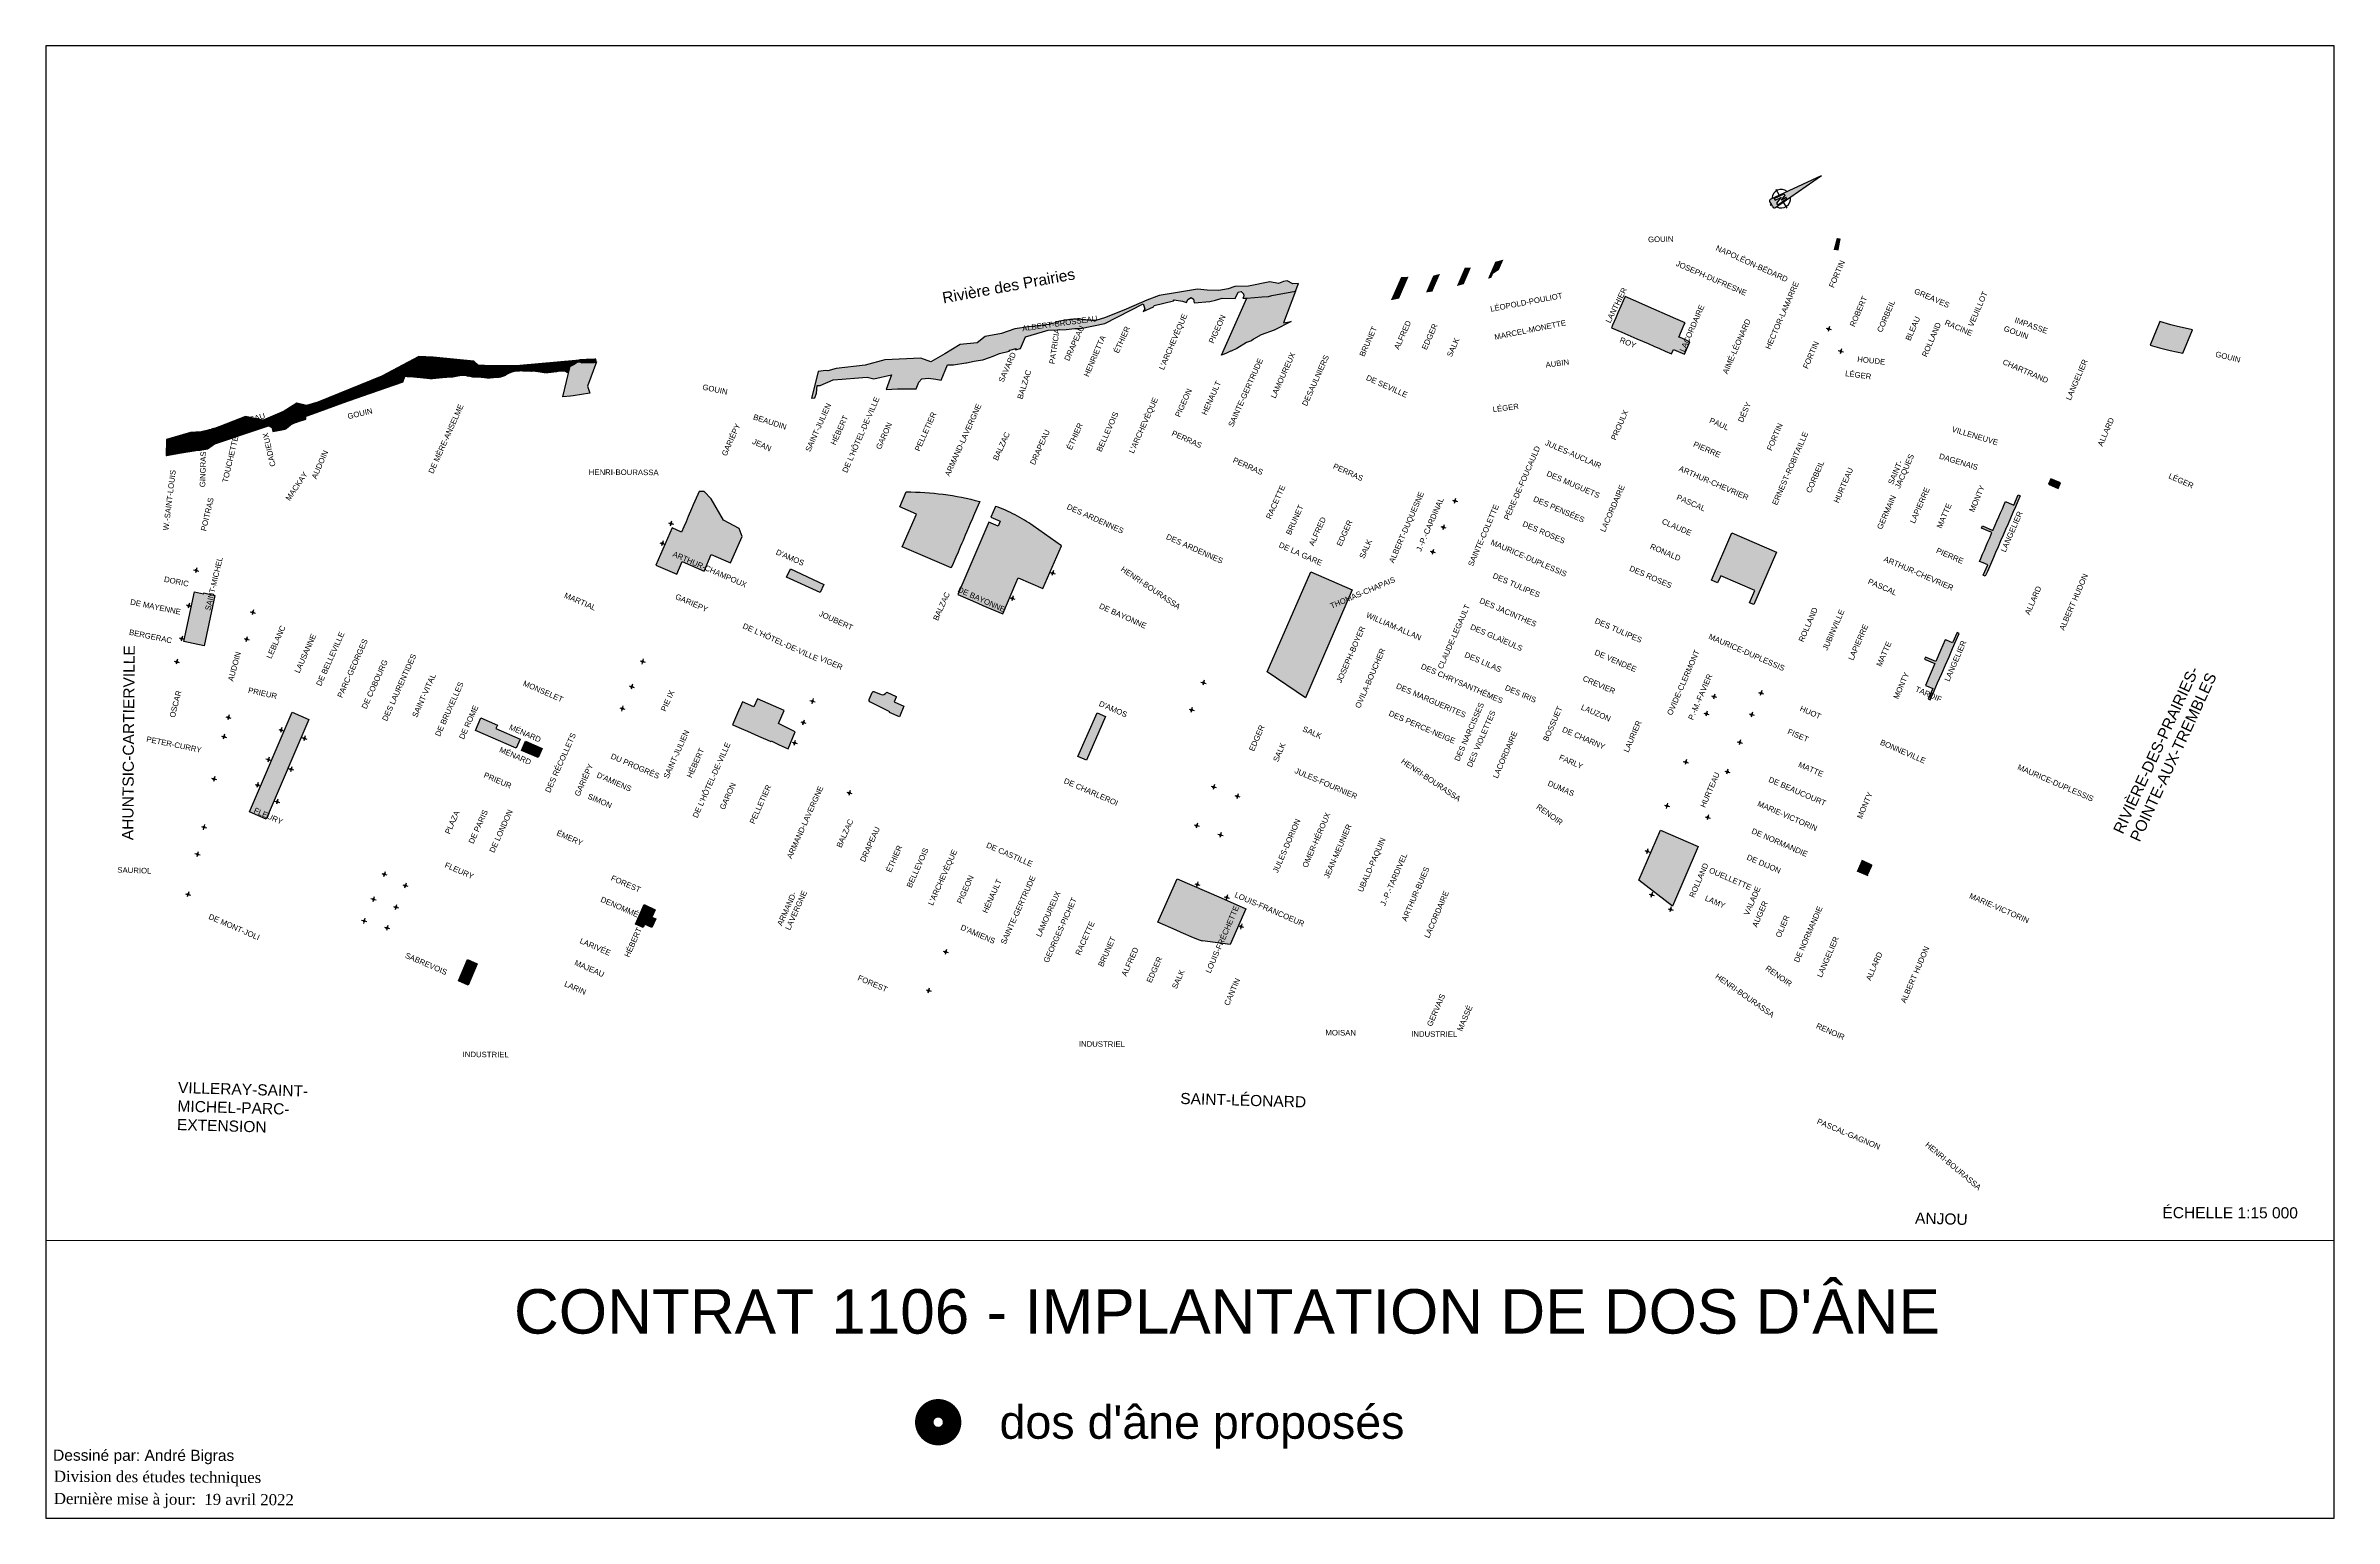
# Paper-space layout 'Layout1' of a CAD drawing. Header units: metres. Extents: x 1 to 413, y 1 to 266.
# The model-space entities are those that its viewports show. They can reach past a viewport. Long polylines and large blocks are cut down to what shows.
import ezdxf
from ezdxf.enums import TextEntityAlignment as Align

# ---------------------------------------------------------------- set-up
doc = ezdxf.new("R2010")
doc.units = ezdxf.units.M
doc.header["$LTSCALE"] = 2
doc.header["$PDMODE"] = 35
doc.header["$PDSIZE"] = 5
for name, color, linetype in [('Dosdâne2022', 10, 'Continuous'), ('NOM DE RUE 11x17', 23, 'Continuous'), ('NORD', 6, 'Continuous'), ('PAP-FEUIL-CADRE', 6, 'Continuous'), ('PAP-FEUIL-INFO', 3, 'Continuous'), ('Voi-Parcs-Texte', 60, 'Continuous')]:
    doc.layers.add(name, color=color, linetype=linetype)
doc.layers.add('PAP-FEUIL-AIRE', color=1, linetype='Continuous', plot=False)
doc.styles.add('1_15000', font='arial.ttf', dxfattribs={"oblique": 1.17515643e-08, "height": 15})
doc.styles.add('Cartouche Info', font='times.ttf', dxfattribs={"oblique": 1.17515643e-08})
doc.styles.add('LOGO', font='arial.ttf')

# ---------------------------------------------------------------- blocks, each defined once
blk = doc.blocks.new('nord2')
at = {"linetype": 'Continuous'}
h = blk.add_hatch(color=256, dxfattribs=at)
h.paths.add_polyline_path([(-2.637045664086941, -5.141569865283714, 0.5254079037877253), (-1.367375804996, -6.190604673359495, -0.1393945049071935), (1.367375804995983, -6.190604673359489, 0.5254079037877201), (2.637045664086941, -5.141569865283742), (0, 25)])
h.paths.add_polyline_path([(-0.4637043229906784, 2.489265466694857), (0.7030723296940664, -0.2467233695324468), (0.4637043229907361, 2.489265466694863), (1.459899021082464, 2.576421209442517), (1.965982218471311, -3.208136206260803), (0.969787520379555, -3.295291949008487), (-0.6312750510841455, 0.5739232801749382), (-0.9697875203795546, -3.295291949008487), (-1.965982218471311, -3.208136206260804), (-1.459899021082435, 2.576421209442515)], flags=16)
for p, q in [((-2.637045664086941, -5.141569865283714), (0, 25)), ((2.637045664086941, -5.141569865283742), (0, 25)), ((-6, 0), (-2.18721658814809, 0)), ((-1.965982218471311, -3.208136206260804), (-1.459899021082435, 2.576421209442515)), ((-1.459899021082435, 2.576421209442515), (-0.4637043229907079, 2.48926546669486)), ((-0.9697875203795547, -3.295291949008487), (-0.6312750510841454, 0.5739232801749381)), ((0.9697875203795547, -3.295291949008487), (-0.6312750510841454, 0.5739232801749381)), ((0.7030723296940664, -0.2467233695324467), (-0.4637043229906794, 2.48926546669486)), ((1.459899021082435, 2.576421209442515), (0.4637043229907079, 2.48926546669486)), ((0.7030723296940664, -0.2467233695324467), (0.4637043229907363, 2.48926546669486)), ((1.965982218471311, -3.208136206260804), (1.459899021082464, 2.576421209442515)), ((2.18721658814809, 0), (6, 0)), ((-1.965982218471311, -3.208136206260804), (-0.9697875203795547, -3.295291949008487)), ((0, -7), (0, -6)), ((1.965982218471311, -3.208136206260804), (0.9697875203795547, -3.295291949008487))]:
    blk.add_line(p, q, dxfattribs=at)
for centre, radius, start, end in [((0, 0), 5, 110.8348549970455, 239.1651450029557), ((0, 0), 5, 300.8348549970443, 69.16514500295447), ((-1.640850965995185, -5.228725608031397), 1, 174.9999999999986, 285.8711643080516), ((0, -11), 5, 74.12883569194844, 105.8711643080516), ((1.640850965995213, -5.228725608031397), 1, 254.1288356919485, 4.999999999999743)]:
    blk.add_arc(centre, radius, start, end, dxfattribs=at)
blk = doc.blocks.new('points')
at = {"layer": 'Dosdâne2022'}
for p in [(294742.2759066569, 5053351.467128211), (294810.7616122632, 5053349.539534566), (295502.0572249446, 5052701.51406006), (295540.0005974289, 5052650.799920538), (295447.1172173207, 5052587.030936598), (295588.9936544567, 5052585.319971342), (295476.6455899133, 5052545.792160904), (295640.6200556926, 5052516.319177553), (295562.0875115636, 5052432.522345738), (295720.8950314705, 5052409.035101643), (295638.8152864098, 5052329.160113161), (294639.696301003, 5052244.985177287), (295718.6316115751, 5052221.787359441), (294685.6888663023, 5052182.670407631), (295826.2513520146, 5052173.476138016), (295886.0717784315, 5052197.978695543), (294728.8022408898, 5052124.256618596), (294725.2684068403, 5051411.677028039), (294772.7527747268, 5051347.120749511), (294982.7553959397, 5051295.039878869), (295036.4771434886, 5051337.722250533), (295104.0754639171, 5051245.862103615), (294265.075479893, 5051206.913465893), (295050.1577535019, 5051202.84014919), (295258.7792698531, 5051176.358183058), (295345.9633936628, 5051170.363009584), (295188.5360448644, 5051124.528666724), (294270.0195050917, 5051078.617110811), (294240.4079058289, 5050472.359029894), (294278.0538598739, 5050421.981273703), (294504.7823117707, 5050434.549680959), (295006.4641699205, 5050445.475606577), (293633.9234506718, 5050380.868074538), (294313.8624962233, 5050374.039986704), (293668.7504264212, 5050334.074292071), (295073.8665274827, 5050353.275876898), (293918.2864898876, 5050128.506173215), (293962.3943098546, 5050069.032931284), (294000.579590784, 5050017.413419557), (293277.2253840753, 5049283.208400413), (294121.8721635599, 5049271.08082147), (293102.4804536789, 5049207.423702484), (293331.6204181039, 5049232.354460556), (293590.662648402, 5049190.66194949), (293641.3306264721, 5049233.914351745), (294067.0246324218, 5049237.230146466), (294159.838760297, 5049219.929633661), (293174.8644521121, 5049142.276167689), (293695.724582404, 5049160.866103189), (294110.9156546321, 5049178.123486903), (294148.6887868335, 5049127.256245332), (294196.0593625005, 5049171.130768735), (293242.3830161769, 5049081.546931911), (293489.7939896823, 5049084.423547378), (293642.5773981907, 5049121.133117367), (293687.3843984829, 5049061.123613056), (293752.5480912654, 5049084.555091642), (293289.8144175349, 5049038.784189001), (293528.8795471444, 5049047.808978994), (293614.217750055, 5048967.868316249), (293713.2244096374, 5048878.774185328), (293767.9342998713, 5048827.233940153), (293848.9406958049, 5048750.920690588)]:
    blk.add_point(p, dxfattribs=at)

msp = doc.modelspace()

# ---------------------------------------------------------------- hatches: boundary and pattern name
at = {"layer": 'Voi-Parcs-Texte'}
h = msp.add_hatch(color=256, dxfattribs=at)
h.dxf.hatch_style = 1
h.paths.add_polyline_path([(295276.8704, 5054147.247999997), (295235.995500001, 5054201.126899996), (295204.9029999998, 5054167.4411), (295205.086600001, 5054167.1992), (295194.4638000001, 5054156.962599998), (295172.4381000003, 5054135.737399999), (295214.0811000001, 5054081.3134), (295233.1334999996, 5054099.444899998), (295253.5172000007, 5054120.526899999)])
for points in [[(295402.3542, 5053656.034499999), (295425.0212000004, 5053672.800899996), (295415.5050999996, 5053685.665899998), (295392.8382000001, 5053668.899599997)], [(295484.0525000005, 5053397.176899998), (295476.8001, 5053406.9772), (295469.5478000002, 5053416.777699998), (295462.2953999998, 5053426.577999996), (295455.0430000005, 5053436.378599998), (295447.7907, 5053446.179099998), (295438.7252000014, 5053458.429599999), (295414.2242000004, 5053440.298699996), (295410.5979999996, 5053445.198899998), (295435.0990999999, 5053463.3298), (295426.0336000001, 5053475.5803), (295418.7811999996, 5053485.3807), (295411.5289, 5053495.1811), (295404.2764999999, 5053504.9815), (295397.0241999997, 5053514.781899998), (295389.7718000002, 5053524.582399997), (295384.5863000006, 5053531.5896), (295393.161700001, 5053537.935499998), (295404.187200001, 5053546.0944), (295386.0563000005, 5053570.595399997), (295390.9564000014, 5053574.221599997), (295400.7470000014, 5053560.991199999), (295410.5378000003, 5053547.760599997), (295420.3283999995, 5053534.529999998), (295430.1191000001, 5053521.2995), (295440.1274000006, 5053507.774999999), (295450.1356000002, 5053494.250299999), (295460.1439999999, 5053480.7256), (295470.1521999996, 5053467.200999999), (295480.1604999998, 5053453.676399999), (295490.1688000014, 5053440.151799999), (295499.2342000015, 5053427.901199996), (295507.3930999999, 5053416.875799998), (295515.5520000012, 5053405.850399998), (295523.7108999999, 5053394.8249), (295531.8698000004, 5053383.799399999), (295526.9695999995, 5053380.173199998), (295508.8387000014, 5053404.674199999), (295497.8132999995, 5053396.515299997), (295489.2378999999, 5053390.169499996)], [(294547.4006999996, 5053501.162399998), (294571.9052410908, 5053480.182986263), (294563.9852378569, 5053469.453489587), (294540.6511743289, 5053492.859857031)], [(295741.5179000007, 5053084.786099996), (295746.4190000005, 5053088.410999998), (295730.7409000001, 5053109.608299998), (295717.0566000001, 5053128.109899998), (295700.6535, 5053150.287299998), (295685.5192999995, 5053170.749399997), (295671.0193000003, 5053190.3538), (295656.5194000005, 5053209.958099999), (295642.2005999999, 5053229.317499997), (295630.4194000004, 5053245.2459), (295625.5183000014, 5053241.620999998), (295643.6431999995, 5053217.115499998), (295629.1851000007, 5053206.4219), (295626.4894000007, 5053204.428), (295645.5206000005, 5053178.697299998), (295664.5517999997, 5053152.966699998), (295640.0463000002, 5053134.841699998), (295643.6714, 5053129.9406), (295668.1767999996, 5053148.0655), (295687.2080000004, 5053122.334799998), (295706.2392000003, 5053096.604099998), (295708.9346999998, 5053098.5979), (295723.3929000004, 5053109.291599998)], [(294167.3644759999, 5052631.249629994), (294164.5260000001, 5052622.264099997), (294135.1112, 5052662.113699997), (294141.0954000002, 5052684.092999998), (294158.9432490005, 5052659.913692995), (294160.2349070024, 5052640.908398993)], [(294144.8954000002, 5052558.470199999), (294115.9975000008, 5052597.146599997), (294107.9337999999, 5052582.477299999), (294138.5281999996, 5052541.530299997), (294139.8827000002, 5052539.717499997)], [(294083.8895000002, 5052366.140999998), (294091.2369999997, 5052387.613199997), (294052.9895000005, 5052439.007999999), (294043.6180000005, 5052421.037799999), (294045.6215000002, 5052418.321599998)], [(294652.0386000003, 5051122.546499996), (294672.0696, 5051137.140499996), (294748.2372000011, 5051033.112), (294728.1571999998, 5051018.483699997)], [(293901.4970024001, 5050599.021487839), (293982.9545138664, 5050656.652518515), (293997.0744794299, 5050636.694915064), (293915.6169679643, 5050579.063884385)], [(293760.245769434, 5050530.43767397), (293738.051914771, 5050534.048555192), (293697.2787996662, 5050508.194210049), (293630.6389084499, 5050508.632423591), (293604.1146000797, 5050502.186404199), (293597.0761000004, 5050490.058599997), (293613.7687999997, 5050467.617099998), (293620.5898999998, 5050458.446999997), (293627.4108999998, 5050449.276799997), (293641.0531, 5050430.9365), (293650.1477000004, 5050418.709599998), (293659.2425999998, 5050406.482799998), (293668.3374000006, 5050394.255799997), (293645.8398999999, 5050377.5215), (293711.0510000012, 5050289.852199998), (293759.8226, 5050326.230399998), (293737.8624000004, 5050355.728099999), (293789.8139999998, 5050394.127899998), (293760.8132000004, 5050433.329799999), (293806.8894999998, 5050467.386999997)], [(293130.1501999995, 5050357.377999998), (293130.4073999998, 5050368.1564), (293129.8993999996, 5050379.5578), (293131.7346999998, 5050385.155399998), (293137.6488999997, 5050389.773199998), (293138.6070999997, 5050391.744399996), (293145.6111000002, 5050404.424699998), (293152.7510999997, 5050417.137399998), (293155.3766000004, 5050424.680299996), (293199.8721000004, 5050371.452899997), (293219.9354000004, 5050367.161799997), (293203.1682999997, 5050324.647999997), (293200.5725000007, 5050317.490899996), (293191.5649000002, 5050299.158699998)], [(294522.5948000004, 5049757.580499996), (294488.5535000008, 5049803.659999998), (294515.5944999998, 5049822.978499996), (294528.7859000009, 5049805.127899998), (294537.7358000003, 5049811.734499997), (294552.6938000013, 5049791.470899997), (294534.8593999998, 5049778.295799999), (294540.4588999998, 5049770.585199998)], [(293946.5597999999, 5049746.694499996), (293985.7460000014, 5049775.834599997), (294001.7004999997, 5049754.428799998), (293962.5225000005, 5049725.254500001)], [(293831.7326999998, 5049674.028999997), (293851.3401, 5049688.609699998), (293870.9477000005, 5049703.190399998), (293877.0573000001, 5049695.010399999), (293934.3316999999, 5049737.601299996), (293950.3005000005, 5049716.153199998), (293853.8523999997, 5049644.332099998)], [(294401.6757000003, 5049333.741799998), (294438.9057000002, 5049283.4744), (294416.1537, 5049266.5714), (294378.8990000006, 5049316.872399998)]]:
    msp.add_hatch(color=256, dxfattribs=at).paths.add_polyline_path(points)
h = msp.add_hatch(color=256, dxfattribs=at)
h.dxf.hatch_style = 1
h.paths.add_polyline_path([(294537.1483000001, 5053019.503999998), (294534.1878999997, 5053023.510599998), (294512.1245, 5053007.209699996), (294440.3092000002, 5052954.802499996), (294424.1477, 5052942.815999997), (294391.7346000002, 5052918.776599998), (294399.0408000002, 5052908.565599999), (294408.2028999999, 5052896.228399999), (294420.0929999996, 5052880.239999996), (294429.0341, 5052868.274599998), (294441.7856000002, 5052851.130499998), (294446.2527000003, 5052845.119999997), (294470.3796000003, 5052862.731699998), (294491.9397000014, 5052878.855699998), (294505.7902000001, 5052889.088899997), (294519.2733999998, 5052899.050499998), (294532.7568000003, 5052909.012199997), (294546.2400000002, 5052918.973799998), (294559.7231000008, 5052928.9355), (294573.4515000005, 5052939.078299996), (294588.405600001, 5052950.126799998), (294580.6175000007, 5052960.668199996), (294606.3580000004, 5052979.685899998), (294584.6235000001, 5053009.1038), (294560.1086000003, 5052990.991699997), (294558.8828, 5052990.085999998), (294548.0156000014, 5053004.794999998)])
h = msp.add_hatch(color=256, dxfattribs=at)
h.dxf.hatch_style = 1
h.paths.add_polyline_path([(295088.1634000005, 5052849.210399996), (295193.5717000013, 5052927.8164), (295285.7871, 5052804.158299998), (295275.8490000003, 5052796.747199999), (295254.1240000003, 5052825.879299998), (295173.4953999995, 5052765.751299997), (295186.2527000007, 5052748.6444), (295171.5304999999, 5052737.665399998)])
h = msp.add_hatch(color=256, dxfattribs=at)
h.dxf.hatch_style = 1
h.paths.add_polyline_path([(296073.0699814225, 5052704.813899263), (296058.0768807395, 5052726.275529581), (296056.8800295311, 5052727.879340734, 0.1979303761757397), (296053.192223463, 5052730.080109136), (296027.9016253479, 5052712.412090525), (296047.4606325135, 5052685.91218948)])
h = msp.add_hatch(color=256, dxfattribs=at)
h.paths.add_polyline_path([(294113.0757000001, 5052458.809699997), (294101.1622000013, 5052474.818399998), (294107.4467000013, 5052491.521899997), (294119.8531999996, 5052474.850699998)])
h.paths.add_polyline_path([(294083.8185999996, 5052498.123699999), (294101.1622000013, 5052474.818399998), (294107.4467000013, 5052491.521899997), (294092.1793000005, 5052512.037399997), (294088.7711999996, 5052516.617099999)])
h = msp.add_hatch(color=256, dxfattribs=at)
h.dxf.hatch_style = 1
h.paths.add_polyline_path([(295775.0601000005, 5052163.259799998), (295686.7967000003, 5052281.465799999), (295776.0852, 5052347.833899997), (295881.1543000014, 5052206.872)])
h = msp.add_hatch(color=256, dxfattribs=at)
h.dxf.hatch_style = 1
h.paths.add_polyline_path([(293476.9768898358, 5050930.609724925), (293510.1890126186, 5050899.20706273), (293530.471662738, 5050878.719630909), (293534.4836999996, 5050887.178400001), (293525.7412999995, 5050897.0841), (293508.2372000003, 5050909.131199999), (293512.7091, 5050915.894499998), (293517.5600000005, 5050954.560899999), (293527.5971000009, 5050976.191299998), (293546.2720999986, 5051016.437099995), (293556.8389000011, 5051037.729499999), (293569.4314000009, 5051051.143299999), (293583.7732000007, 5051097.769599997), (293611.5130000001, 5051065.173999997), (293625.0604000001, 5051092.909099997), (293649.9236999997, 5051135.996199997), (293638.7443000017, 5051151.732099996), (293634.044, 5051163.219999997), (293641.4869999995, 5051179.605999998), (293654.2015999962, 5051194.798899984), (293663.8980999999, 5051206.571699997), (293636.3984999998, 5051242.365499998), (293644.5426000006, 5051255.956699998), (293656.4515000004, 5051287.451399997), (293657.1524999996, 5051289.304299993), (293663.9059999597, 5051308.941900135), (293667.4564000005, 5051319.227199999), (293672.4003000002, 5051330.849099997), (293676.1245000004, 5051349.958699995), (293677.6772999995, 5051360.192599997), (293680.5419000008, 5051379.071599999), (293688.0811000001, 5051404.941999998), (293686.182900001, 5051407.521799997), (293690.5583999995, 5051424.715999997), (293692.8967999998, 5051421.546699997), (293696.8052, 5051434.253799998), (293676.3065399091, 5051462.228095804), (293691.2946340264, 5051523.985958598), (293714.0569000008, 5051566.928599995), (293723.0489000012, 5051588.6709), (293730.6544999996, 5051601.926599999), (293752.2895999997, 5051665.284999999), (293757.8160798351, 5051782.164947225), (293771.8152366875, 5051779.049264944), (293775.9365000012, 5051771.185899998), (293779.0937000004, 5051801.878099998), (293776.5765000005, 5051805.301899998), (293792.1368000003, 5051857.140199997), (293789.9593999998, 5051859.827899997), (293804.8939000001, 5051877.704899998), (293813.0868000004, 5051885.431099996), (293808.0291946409, 5051891.875887251), (293808.4588241707, 5051902.896847824), (293815.3329417534, 5051906.188818625), (293824.6047000011, 5051902.047499998), (293842.4885000008, 5051941.2172), (293846.7731, 5051955.784599997), (293851.5596, 5051974.585399997), (293869.5633000004, 5052004.568599998), (293859.1528985224, 5052019.881468464), (293861.6580108011, 5052027.392546399), (293870.3120350375, 5052029.668645741), (293875.7777796603, 5052027.620174716), (293879.5637199933, 5052022.660838515), (293884.783396525, 5052031.320397452), (293884.3441000014, 5052031.920399996), (293902.33189989, 5052069.266999774), (293909.7680999999, 5052084.908399999), (293912.5859000009, 5052093.958699992), (293934.2739000003, 5052155.207299999), (293919.919572516, 5052172.702317142), (293913.245986579, 5052158.775844255), (293898.9876431132, 5052149.656770603), (293894.9953047158, 5052139.967753206), (293893.2842945922, 5052126.289129601), (293877.8853148262, 5052108.050982296), (293858.4939409894, 5052052.196600387), (293841.622789919, 5052019.936645165), (293837.625, 5052001.5), (293829.0903770438, 5051977.169810756), (293812.7965589699, 5051950.147557425), (293796.75, 5051928.5), (293778.3116852275, 5051877.704822534), (293759.7609794956, 5051830.269442436), (293754.348635755, 5051795.650406815), (293747.6039722516, 5051734.749643085), (293738.9006634107, 5051675.958860395), (293732.71875, 5051648.5), (293727.6875, 5051640), (293725.28125, 5051637), (293723.65625, 5051633.5), (293720.90625, 5051630.5), (293719.84375, 5051628), (293717.46875, 5051625.5), (293712.59375, 5051619), (293711.5, 5051616.5), (293709.40625, 5051614.5), (293707.59375, 5051610.5), (293706.0625, 5051609), (293700.25, 5051598.5), (293698.71875, 5051595.5), (293697.375, 5051592), (293695.625, 5051589), (293694.75, 5051586), (293693.40625, 5051584), (293692.75, 5051581), (293689.6875, 5051575), (293688.90625, 5051572.5), (293687.0625, 5051568), (293685.53125, 5051562.5), (293685.28125, 5051560), (293684.5, 5051558), (293684.25, 5051555), (293683.15625, 5051553), (293683.09375, 5051550.5), (293681.6875, 5051543), (293680.59375, 5051541), (293680.21875, 5051538), (293679.125, 5051534), (293657.1174081328, 5051483.025460778), (293643.3817263999, 5051447.719636514), (293636.3012967151, 5051410.657017296), (293620.7917496077, 5051368.540429607), (293624.8377014742, 5051340.911926871), (293605.9742226686, 5051298.965395631), (293606.8232417812, 5051250.604523079), (293606.3987322249, 5051206.910043601), (293584.324235299, 5051188.668667375), (293539.9373490755, 5051102.008341765), (293525.6806758112, 5051048.927707078), (293494.4946727897, 5050977.009396035), (293488.65625, 5050954), (293485.0625, 5050949.5)])
h = msp.add_hatch(color=256, dxfattribs=at)
h.dxf.hatch_style = 1
h.paths.add_polyline_path([(293983.8450000003, 5051896.019499998), (293884.3441000012, 5052031.920399996), (293902.3318999996, 5052069.266999996), (293909.7681000002, 5052084.908399999), (293912.5859000006, 5052093.958699998), (293934.2739000002, 5052155.207299999), (293991.9427, 5052084.920999999), (293999.0334000002, 5052104.284599997), (293996.0554000001, 5052052.574999996), (293989.4745000005, 5052016.326899997), (293989.8605999997, 5051992.396299996), (293990.2685000005, 5051985.122999996), (293988.3997999999, 5051971.442599997), (293988.4749, 5051940.603499996), (293987.182600001, 5051923.841399998), (293986.8931999999, 5051922.170799998), (293985.6586000002, 5051908.206099997)])
h = msp.add_hatch(color=256, dxfattribs=at)
h.dxf.hatch_style = 1
h.paths.add_polyline_path([(294610.9182999997, 5051812.132799997), (294709.3005000004, 5051884.827199996), (294897.9749999996, 5051629.481399998), (294785.6458000003, 5051575.662299997)])
h = msp.add_hatch(color=256, dxfattribs=at)
edge = h.paths.add_edge_path()
edge.add_line((294032.2266110004, 5051163.262108996), (294051.0620000008, 5051138.107299997))
edge.add_line((294051.0620000008, 5051138.107299997), (294073.0182999996, 5051154.547599996))
edge.add_line((294073.0182999996, 5051154.547599996), (294082.1518999999, 5051142.3496))
edge.add_line((294082.1518999999, 5051142.3496), (294060.1954, 5051125.909399998))
edge.add_line((294060.1954, 5051125.909399998), (294187.5171000008, 5050955.8697))
edge.add_line((294187.5171000008, 5050955.8697), (294234.3851999998, 5050990.878899997))
edge.add_line((294234.3851999998, 5050990.878899997), (294246.5937000013, 5050999.998299997))
edge.add_line((294246.5937000013, 5050999.998299997), (294293.5296000002, 5051035.057899998))
edge.add_line((294293.5296000002, 5051035.057899998), (294239.1675999998, 5051107.366299998))
edge.add_line((294239.1675999998, 5051107.366299998), (294230.0099000004, 5051119.547099997))
edge.add_line((294230.0099000004, 5051119.547099997), (294288.2881999999, 5051162.992299997))
edge.add_line((294288.2881999999, 5051162.992299997), (294213.2791999995, 5051264.344699998))
edge.add_line((294213.2791999995, 5051264.344699998), (294128.1008980003, 5051224.873698999))
edge.add_arc((294303.2343954007, 5050846.939975273), 416.5400838350674, 114.862882748401, 122.5916672161975)
edge.add_arc((294303.2395737708, 5050846.943540875), 416.5398690732126, 122.5925315281826, 130.5890506032856)
h = msp.add_hatch(color=256, dxfattribs=at)
h.dxf.hatch_style = 1
h.paths.add_polyline_path([(295252.3652999995, 5051162.479599999), (295310.7799, 5051205.492899999), (295373.4710000014, 5051120.353999998), (295327.4182999996, 5051060.552599996), (295327.7106996165, 5051060.161899711), (295321.7364000014, 5051055.169999998), (295308.3555000002, 5051043.989299997), (295279.1613, 5051022.516999996), (295267.1627999996, 5051013.6921), (295223.8509999997, 5050981.836299998), (295147.8949999999, 5051084.975899998)])
h = msp.add_hatch(color=256, dxfattribs=at)
edge = h.paths.add_edge_path()
edge.add_line((294116.3163750482, 5050976.720837321), (294000.7920280792, 5050890.218819402))
edge.add_line((294000.7920280792, 5050890.218819402), (293943.1680000001, 5050967.797499998))
edge.add_line((293943.1680000001, 5050967.797499998), (293904.0890999999, 5050938.549499995))
edge.add_line((293904.0890999999, 5050938.549499995), (293877.622289, 5050973.912281998))
edge.add_arc((294536.0761783594, 5050594.588426667), 759.9000668739782, 134.9169507044664, 150.054502223664, ccw=False)
edge.add_line((293999.5251040019, 5051132.697203998), (294005.6562999996, 5051124.5226))
edge.add_line((294005.6562999996, 5051124.5226), (294010.9538000003, 5051117.459499998))
edge.add_line((294010.9538000003, 5051117.459499998), (294024.6687000008, 5051099.173599998))
edge.add_line((294024.6687000008, 5051099.173599998), (294029.2402999999, 5051093.078399997))
edge.add_line((294029.2402999999, 5051093.078399997), (294038.3836000002, 5051080.887699998))
edge.add_line((294038.3836000002, 5051080.887699998), (294051.9755000001, 5051062.765799999))
edge.add_line((294051.9755000001, 5051062.765799999), (294058.8330000003, 5051053.622799996))
edge.add_line((294058.8330000003, 5051053.622799996), (294063.4047000005, 5051047.527499996))
edge.add_line((294063.4047000005, 5051047.527499996), (294067.9763000002, 5051041.432199997))
edge.add_line((294067.9763000002, 5051041.432199997), (294072.548, 5051035.3369))
edge.add_line((294072.548, 5051035.3369), (294079.4053999996, 5051026.193999998))
edge.add_line((294079.4053999996, 5051026.193999998), (294083.9771000015, 5051020.098599998))
edge.add_line((294083.9771000015, 5051020.098599998), (294088.5488000002, 5051014.003199996))
edge.add_line((294088.5488000002, 5051014.003199996), (294097.6822000004, 5051001.805399997))
edge.add_line((294097.6822000004, 5051001.805399997), (294108.5967000003, 5050987.133399997))
edge.add_line((294108.5967000003, 5050987.133399997), (294116.3331841704, 5050976.733423612))
edge.add_line((294116.3331841704, 5050976.733423612), (294116.3163750482, 5050976.720837321))
h = msp.add_hatch(color=256, dxfattribs=at)
h.dxf.hatch_style = 1
edge = h.paths.add_edge_path()
edge.add_arc((294316.8256225222, 5050609.759615343), 4.569547710716864, 216.4816938065306, 302.60754132902093, ccw=False)
edge.add_line((294313.1514919997, 5050607.042717998), (294300.93942, 5050623.557414999))
edge.add_arc((294304.6135539435, 5050626.274313132), 4.569550929818814, 126.48172006636969, 216.4816762458993, ccw=False)
edge.add_line((294301.8966530004, 5050629.948444998), (294315.8444439996, 5050640.262372999))
edge.add_arc((294307.6878066773, 5050651.292806033), 13.71864371347214, 306.4816900769104, 388.6306814298979)
edge.add_line((294319.7290239998, 5050657.866257998), (294342.4549000001, 5050674.671299997))
edge.add_line((294342.4549000001, 5050674.671299997), (294343.5480999995, 5050673.217899997))
edge.add_line((294343.5480999995, 5050673.217899997), (294351.8847000013, 5050662.134599998))
edge.add_line((294351.8847000013, 5050662.134599998), (294375.3284000002, 5050679.671499998))
edge.add_line((294375.3284000002, 5050679.671499998), (294394.1325999999, 5050654.533899996))
edge.add_line((294394.1325999999, 5050654.533899996), (294370.7591999999, 5050637.049799998))
edge.add_line((294370.7591999999, 5050637.049799998), (294369.8516000002, 5050638.256399998))
edge.add_line((294369.8516000002, 5050638.256399998), (294319.2880679999, 5050605.910312997))
h = msp.add_hatch(dxfattribs=at)
h.set_pattern_fill('ANSI31', color=256)
h.set_pattern_definition([(45, (5000, 0), (-0.08838834764831843, 0.08838834764831845), [])])
h.paths.add_polyline_path([(292755.8437499999, 5049314.5), (292793.2807815018, 5049292.580950527), (292802.8750000052, 5049319.516600005), (292811.4948000038, 5049342.802100001), (292821.4779, 5049368.655699997), (292821.0048999999, 5049368.921999997), (292824.6705000016, 5049374.521599998), (292833.2006, 5049397.963799997), (292831.3258999996, 5049421.321899996), (292845.1366999998, 5049489.760399998), (292848.6624, 5049507.231799996), (292861.6154999995, 5049571.419799997), (292862.6524000033, 5049572.535999998), (292870.8124999992, 5049577.435399998), (292880.8307000005, 5049574.241399996), (292890.8863540002, 5049602.573751993), (292892.5026870002, 5049609.115014997), (292890.6736670008, 5049618.620648993), (292889.2071239998, 5049629.249460997), (292890.4965800002, 5049638.782650996), (292893.4735890012, 5049654.046111), (292896.890935, 5049667.869979996), (292889.9615630005, 5049672.064475996), (292895.6675610016, 5049703.553279004), (292908.8281590007, 5049778.870023998), (292921.7423760016, 5049847.105117024), (292931.253406001, 5049896.669635997), (292940.6635091801, 5049945.708209308), (292939.4797000004, 5049947.121999998), (292930.5138, 5049957.839699992), (292941.8448000069, 5049975.449000005), (292966.3073999967, 5050009.575299985), (292970.6117000004, 5050015.038899998), (292987.2053000007, 5050051.586099987), (292995.6817000003, 5050067.662399997), (293001.0109000002, 5050083.650699994), (293005.0588999984, 5050093.440599994), (293007.8316999993, 5050098.293999998), (293021.1418999997, 5050112.577299999), (293030.1274999998, 5050127.545899994), (293037.0992999999, 5050137.743600004), (293046.5795999998, 5050150.103799993), (293054.9584999955, 5050168.371599983), (293059.6208000007, 5050177.3434), (293061.2426000001, 5050182.072499997), (293063.0183999997, 5050191.795399996), (293062.9354, 5050199.734999998), (293063.7552999997, 5050210.473), (293065.9214000001, 5050220.5495), (293072.5358000009, 5050234.010799994), (293082.5741000006, 5050251.054499993), (293088.4569000027, 5050259.610300001), (293093.3153000002, 5050268.363999998), (293095.8337980831, 5050271.648796296), (293112.3773000005, 5050292.420199996), (293124.2599999995, 5050320.003999999), (293125.6985999998, 5050325.785399997), (293134.4934000001, 5050339.405599996), (293143.6909934769, 5050344.541732497), (293130.1501999995, 5050357.377999998), (293130.4073999997, 5050368.156399999), (293129.8993999996, 5050379.557799999), (293131.7346999999, 5050385.155399998), (293137.6488999996, 5050389.773199998), (293138.6070999954, 5050391.744399983), (293145.6111000184, 5050404.42470008), (293152.7510999999, 5050417.137399998), (293155.2562499125, 5050424.334541597), (293148.4687500005, 5050427.000000001), (293146.9687499998, 5050424.499999999), (293145.28125, 5050420.5), (293143.0625, 5050417), (293140.78125, 5050411.5), (293137.375, 5050407.5), (293135.5625, 5050402), (293134.65625, 5050400), (293131.78125, 5050395.5), (293130.65625, 5050392.5), (293128.78125, 5050389), (293127.78125, 5050385.5), (293124.28125, 5050378.5), (293059.9456464551, 5050240.789401516), (293022.28125, 5050172.5), (293003.65625, 5050144), (292988.3335182416, 5050138.775570748), (292923.6884898162, 5050049.217241037), (292903.4040035465, 5050016.837815778), (292899.0384307798, 5049903.410636527), (292873.9492200871, 5049719.168281788), (292865.7044372404, 5049688.042701265), (292847.3827161386, 5049668.818053293), (292849.2148715468, 5049627.622442821), (292841.8861942408, 5049566.28671995), (292808.9070628536, 5049530.58384354), (292795.2904108167, 5049439.42765383), (292785.3448060756, 5049406.430848581), (292772.2165766403, 5049380.192435251)])
h = msp.add_hatch(color=256, dxfattribs=at)
h.dxf.hatch_style = 1
h.paths.add_polyline_path([(294246.6759737186, 5050363.141282747), (294223.9599553677, 5050393.856521382), (294160.2163359636, 5050346.826149325), (294174.2699522208, 5050327.778383014), (294147.2377872131, 5050307.833684797), (294147.3892000011, 5050307.629399998), (294155.4507000007, 5050296.753399998), (294163.4357000002, 5050285.980199999), (294171.6023999997, 5050274.962099997), (294179.6636999997, 5050264.085999997), (294187.4556000013, 5050253.573599997), (294193.4635000001, 5050258.0101), (294202.4120000013, 5050264.617899998), (294213.6502000009, 5050272.9164), (294222.5377999997, 5050279.479199998), (294231.467300001, 5050286.072899999), (294240.519300001, 5050292.756999996), (294249.2843000006, 5050299.2294), (294260.3177000004, 5050307.376699999), (294269.2666999997, 5050313.984699999), (294278.1689999998, 5050320.558299997), (294277.4837090751, 5050321.484909313), (294297.0241, 5050335.221099998), (294318.9705999997, 5050350.648699998), (294289.2039000001, 5050390.420399996)])
h = msp.add_hatch(color=256, dxfattribs=at)
h.dxf.hatch_style = 1
h.paths.add_polyline_path([(293563.6632999995, 5049240.345899998), (293602.8919000003, 5049269.907499998), (293778.1508, 5049035.142899999), (293738.9151999999, 5049006.1056)])
h = msp.add_hatch(color=256, dxfattribs=at)
h.dxf.hatch_style = 1
h.paths.add_polyline_path([(293252.2047, 5049082.8752), (293150.1176000005, 5049174.4586), (293167.0713000004, 5049193.251999997), (293165.593700001, 5049194.790799997), (293186.2499000002, 5049217.678699997), (293289.5330000002, 5049124.236099997), (293268.9909999998, 5049101.474799999)])

# ---------------------------------------------------------------- linework, layer by layer
msp.add_line((296047.4606325135, 5052685.91218948), (296073.0699814225, 5052704.813899263), dxfattribs=at)
for points in [[(295276.8704, 5054147.247999997), (295235.995500001, 5054201.126899996), (295204.9029999998, 5054167.4411), (295205.086600001, 5054167.1992), (295194.4638000001, 5054156.962599998), (295172.4381000003, 5054135.737399999), (295214.0811000001, 5054081.3134), (295233.1334999996, 5054099.444899998), (295253.5172000007, 5054120.526899999)], [(295484.0525000005, 5053397.176899998), (295476.8001, 5053406.9772), (295469.5478000002, 5053416.777699998), (295462.2953999998, 5053426.577999996), (295455.0430000005, 5053436.378599998), (295447.7907, 5053446.179099998), (295438.7252000014, 5053458.429599999), (295414.2242000004, 5053440.298699996), (295410.5979999996, 5053445.198899998), (295435.0990999999, 5053463.3298), (295426.0336000001, 5053475.5803), (295418.7811999996, 5053485.3807), (295411.5289, 5053495.1811), (295404.2764999999, 5053504.9815), (295397.0241999997, 5053514.781899998), (295389.7718000002, 5053524.582399997), (295384.5863000006, 5053531.5896), (295393.161700001, 5053537.935499998), (295404.187200001, 5053546.0944), (295386.0563000005, 5053570.595399997), (295390.9564000014, 5053574.221599997), (295400.7470000014, 5053560.991199999), (295410.5378000003, 5053547.760599997), (295420.3283999995, 5053534.529999998), (295430.1191000001, 5053521.2995), (295440.1274000006, 5053507.774999999), (295450.1356000002, 5053494.250299999), (295460.1439999999, 5053480.7256), (295470.1521999996, 5053467.200999999), (295480.1604999998, 5053453.676399999), (295490.1688000014, 5053440.151799999), (295499.2342000015, 5053427.901199996), (295507.3930999999, 5053416.875799998), (295515.5520000012, 5053405.850399998), (295523.7108999999, 5053394.8249), (295531.8698000004, 5053383.799399999), (295526.9695999995, 5053380.173199998), (295508.8387000014, 5053404.674199999), (295497.8132999995, 5053396.515299997), (295489.2378999999, 5053390.169499996)], [(295741.5179000007, 5053084.786099996), (295746.4190000005, 5053088.410999998), (295730.7409000001, 5053109.608299998), (295717.0566000001, 5053128.109899998), (295700.6535, 5053150.287299998), (295685.5192999995, 5053170.749399997), (295671.0193000003, 5053190.3538), (295656.5194000005, 5053209.958099999), (295642.2005999999, 5053229.317499997), (295630.4194000004, 5053245.2459), (295625.5183000014, 5053241.620999998), (295643.6431999995, 5053217.115499998), (295629.1851000007, 5053206.4219), (295626.4894000007, 5053204.428), (295645.5206000005, 5053178.697299998), (295664.5517999997, 5053152.966699998), (295640.0463000002, 5053134.841699998), (295643.6714, 5053129.9406), (295668.1767999996, 5053148.0655), (295687.2080000004, 5053122.334799998), (295706.2392000003, 5053096.604099998), (295708.9346999998, 5053098.5979), (295723.3929000004, 5053109.291599998)], [(294537.1483000001, 5053019.503999998), (294534.1878999997, 5053023.510599998), (294512.1245, 5053007.209699996), (294440.3092000002, 5052954.802499996), (294424.1477, 5052942.815999997), (294391.7346000002, 5052918.776599998), (294399.0408000002, 5052908.565599999), (294408.2028999999, 5052896.228399999), (294420.0929999996, 5052880.239999996), (294429.0341, 5052868.274599998), (294441.7856000002, 5052851.130499998), (294446.2527000003, 5052845.119999997), (294470.3796000003, 5052862.731699998), (294491.9397000014, 5052878.855699998), (294505.7902000001, 5052889.088899997), (294519.2733999998, 5052899.050499998), (294532.7568000003, 5052909.012199997), (294546.2400000002, 5052918.973799998), (294559.7231000008, 5052928.9355), (294573.4515000005, 5052939.078299996), (294588.405600001, 5052950.126799998), (294580.6175000007, 5052960.668199996), (294606.3580000004, 5052979.685899998), (294584.6235000001, 5053009.1038), (294560.1086000003, 5052990.991699997), (294558.8828, 5052990.085999998), (294548.0156000014, 5053004.794999998)], [(295088.1634000005, 5052849.210399996), (295193.5717000013, 5052927.8164), (295285.7871, 5052804.158299998), (295275.8490000003, 5052796.747199999), (295254.1240000003, 5052825.879299998), (295173.4953999995, 5052765.751299997), (295186.2527000007, 5052748.6444), (295171.5304999999, 5052737.665399998)], [(295775.0601000005, 5052163.259799998), (295686.7967000003, 5052281.465799999), (295776.0852, 5052347.833899997), (295881.1543000014, 5052206.872)], [(293476.9768898358, 5050930.609724925), (293510.1890126186, 5050899.20706273), (293530.471662738, 5050878.719630909), (293534.4836999996, 5050887.178400001), (293525.7412999995, 5050897.0841), (293508.2372000003, 5050909.131199999), (293512.7091, 5050915.894499998), (293517.5600000005, 5050954.560899999), (293527.5971000009, 5050976.191299998), (293546.2720999986, 5051016.437099995), (293556.8389000011, 5051037.729499999), (293569.4314000009, 5051051.143299999), (293583.7732000007, 5051097.769599997), (293611.5130000001, 5051065.173999997), (293625.0604000001, 5051092.909099997), (293649.9236999997, 5051135.996199997), (293638.7443000017, 5051151.732099996), (293634.044, 5051163.219999997), (293641.4869999995, 5051179.605999998), (293654.2015999962, 5051194.798899984), (293663.8980999999, 5051206.571699997), (293636.3984999998, 5051242.365499998), (293644.5426000006, 5051255.956699998), (293656.4515000004, 5051287.451399997), (293657.1524999996, 5051289.304299993), (293663.9059999597, 5051308.941900135), (293667.4564000005, 5051319.227199999), (293672.4003000002, 5051330.849099997), (293676.1245000004, 5051349.958699995), (293677.6772999995, 5051360.192599997), (293680.5419000008, 5051379.071599999), (293688.0811000001, 5051404.941999998), (293686.182900001, 5051407.521799997), (293690.5583999995, 5051424.715999997), (293692.8967999998, 5051421.546699997), (293696.8052, 5051434.253799998), (293676.3065399091, 5051462.228095804), (293691.2946340264, 5051523.985958598), (293714.0569000008, 5051566.928599995), (293723.0489000012, 5051588.6709), (293730.6544999996, 5051601.926599999), (293752.2895999997, 5051665.284999999), (293757.8160798351, 5051782.164947225), (293771.8152366875, 5051779.049264944), (293775.9365000012, 5051771.185899998), (293779.0937000004, 5051801.878099998), (293776.5765000005, 5051805.301899998), (293792.1368000003, 5051857.140199997), (293789.9593999998, 5051859.827899997), (293804.8939000001, 5051877.704899998), (293813.0868000004, 5051885.431099996), (293808.0291946409, 5051891.875887251), (293808.4588241707, 5051902.896847824), (293815.3329417534, 5051906.188818625), (293824.6047000011, 5051902.047499998), (293842.4885000008, 5051941.2172), (293846.7731, 5051955.784599997), (293851.5596, 5051974.585399997), (293869.5633000004, 5052004.568599998), (293859.1528985224, 5052019.881468464), (293861.6580108011, 5052027.392546399), (293870.3120350375, 5052029.668645741), (293875.7777796603, 5052027.620174716), (293879.5637199933, 5052022.660838515), (293884.783396525, 5052031.320397452), (293884.3441000014, 5052031.920399996), (293902.33189989, 5052069.266999774), (293909.7680999999, 5052084.908399999), (293912.5859000009, 5052093.958699992), (293934.2739000003, 5052155.207299999), (293919.919572516, 5052172.702317142), (293913.245986579, 5052158.775844255), (293898.9876431132, 5052149.656770603), (293894.9953047158, 5052139.967753206), (293893.2842945922, 5052126.289129601), (293877.8853148262, 5052108.050982296), (293858.4939409894, 5052052.196600387), (293841.622789919, 5052019.936645165), (293837.625, 5052001.5), (293829.0903770438, 5051977.169810756), (293812.7965589699, 5051950.147557425), (293796.75, 5051928.5), (293778.3116852275, 5051877.704822534), (293759.7609794956, 5051830.269442436), (293754.348635755, 5051795.650406815), (293747.6039722516, 5051734.749643085), (293738.9006634107, 5051675.958860395), (293732.71875, 5051648.5), (293727.6875, 5051640), (293725.28125, 5051637), (293723.65625, 5051633.5), (293720.90625, 5051630.5), (293719.84375, 5051628), (293717.46875, 5051625.5), (293712.59375, 5051619), (293711.5, 5051616.5), (293709.40625, 5051614.5), (293707.59375, 5051610.5), (293706.0625, 5051609), (293700.25, 5051598.5), (293698.71875, 5051595.5), (293697.375, 5051592), (293695.625, 5051589), (293694.75, 5051586), (293693.40625, 5051584), (293692.75, 5051581), (293689.6875, 5051575), (293688.90625, 5051572.5), (293687.0625, 5051568), (293685.53125, 5051562.5), (293685.28125, 5051560), (293684.5, 5051558), (293684.25, 5051555), (293683.15625, 5051553), (293683.09375, 5051550.5), (293681.6875, 5051543), (293680.59375, 5051541), (293680.21875, 5051538), (293679.125, 5051534), (293657.1174081328, 5051483.025460778), (293643.3817263999, 5051447.719636514), (293636.3012967151, 5051410.657017296), (293620.7917496077, 5051368.540429607), (293624.8377014742, 5051340.911926871), (293605.9742226686, 5051298.965395631), (293606.8232417812, 5051250.604523079), (293606.3987322249, 5051206.910043601), (293584.324235299, 5051188.668667375), (293539.9373490755, 5051102.008341765), (293525.6806758112, 5051048.927707078), (293494.4946727897, 5050977.009396035), (293488.65625, 5050954), (293485.0625, 5050949.5), (293476.9768898353, 5050930.609724925)], [(293983.8450000003, 5051896.019499998), (293884.3441000012, 5052031.920399996), (293902.3318999996, 5052069.266999996), (293909.7681000002, 5052084.908399999), (293912.5859000006, 5052093.958699998), (293934.2739000002, 5052155.207299999), (293991.9427, 5052084.920999999), (293999.0334000002, 5052104.284599997), (293996.0554000001, 5052052.574999996), (293989.4745000005, 5052016.326899997), (293989.8605999997, 5051992.396299996), (293990.2685000005, 5051985.122999996), (293988.3997999999, 5051971.442599997), (293988.4749, 5051940.603499996), (293987.182600001, 5051923.841399998), (293986.8931999999, 5051922.170799998), (293985.6586000002, 5051908.206099997)], [(294610.9182999997, 5051812.132799997), (294709.3005000004, 5051884.827199996), (294897.9749999996, 5051629.481399998), (294785.6458000003, 5051575.662299997)], [(294652.0386000003, 5051122.546499996), (294672.0696, 5051137.140499996), (294748.2372000011, 5051033.112), (294728.1571999998, 5051018.483699997)], [(293130.1501999995, 5050357.377999998), (293130.4073999998, 5050368.1564), (293129.8993999996, 5050379.5578), (293131.7346999998, 5050385.155399998), (293137.6488999997, 5050389.773199998), (293138.6070999997, 5050391.744399996), (293145.6111000002, 5050404.424699998), (293152.7510999997, 5050417.137399998), (293155.3766000004, 5050424.680299996), (293199.8721000004, 5050371.452899997), (293219.9354000004, 5050367.161799997), (293203.1682999997, 5050324.647999997), (293200.5725000007, 5050317.490899996), (293191.5649000002, 5050299.158699998)], [(294522.5948000004, 5049757.580499996), (294488.5535000008, 5049803.659999998), (294515.5944999998, 5049822.978499996), (294528.7859000009, 5049805.127899998), (294537.7358000003, 5049811.734499997), (294552.6938000013, 5049791.470899997), (294534.8593999998, 5049778.295799999), (294540.4588999998, 5049770.585199998)], [(293946.5597999999, 5049746.694499996), (293985.7460000014, 5049775.834599997), (294001.7004999997, 5049754.428799998), (293962.5225000005, 5049725.254500001)], [(293831.7326999998, 5049674.028999997), (293851.3401, 5049688.609699998), (293870.9477000005, 5049703.190399998), (293877.0573000001, 5049695.010399999), (293934.3316999999, 5049737.601299996), (293950.3005000005, 5049716.153199998), (293853.8523999997, 5049644.332099998)], [(293563.6632999995, 5049240.345899998), (293602.8919000003, 5049269.907499998), (293778.1508, 5049035.142899999), (293738.9151999999, 5049006.1056)], [(293252.2047, 5049082.8752), (293150.1176000005, 5049174.4586), (293167.0713000004, 5049193.251999997), (293165.593700001, 5049194.790799997), (293186.2499000002, 5049217.678699997), (293289.5330000002, 5049124.236099997), (293268.9909999998, 5049101.474799999)]]:
    msp.add_lwpolyline(points, close=True, dxfattribs=at)
at = {"layer": 'Voi-Parcs-Texte', "flags": 128}
for points in [[(295402.3542, 5053656.034499999), (295425.0212000004, 5053672.800899996), (295415.5050999996, 5053685.665899998), (295392.8382000001, 5053668.899599997)], [(293901.4970024001, 5050599.021487839), (293982.9545138664, 5050656.652518515), (293997.0744794299, 5050636.694915064), (293915.6169679643, 5050579.063884385)], [(292755.8437499999, 5049314.5), (292793.2807815018, 5049292.580950527), (292802.8750000052, 5049319.516600005), (292811.4948000038, 5049342.802100001), (292821.4779, 5049368.655699997), (292821.0048999999, 5049368.921999997), (292824.6705000016, 5049374.521599998), (292833.2006, 5049397.963799997), (292831.3258999996, 5049421.321899996), (292845.1366999998, 5049489.760399998), (292848.6624, 5049507.231799996), (292861.6154999995, 5049571.419799997), (292862.6524000033, 5049572.535999998), (292870.8124999992, 5049577.435399998), (292880.8307000005, 5049574.241399996), (292890.8863540002, 5049602.573751993), (292892.5026870002, 5049609.115014997), (292890.6736670008, 5049618.620648993), (292889.2071239998, 5049629.249460997), (292890.4965800002, 5049638.782650996), (292893.4735890012, 5049654.046111), (292896.890935, 5049667.869979996), (292889.9615630005, 5049672.064475996), (292895.6675610016, 5049703.553279004), (292908.8281590007, 5049778.870023998), (292921.7423760016, 5049847.105117024), (292931.253406001, 5049896.669635997), (292940.6635091801, 5049945.708209308), (292939.4797000004, 5049947.121999998), (292930.5138, 5049957.839699992), (292941.8448000069, 5049975.449000005), (292966.3073999967, 5050009.575299985), (292970.6117000004, 5050015.038899998), (292987.2053000007, 5050051.586099987), (292995.6817000003, 5050067.662399997), (293001.0109000002, 5050083.650699994), (293005.0588999984, 5050093.440599994), (293007.8316999993, 5050098.293999998), (293021.1418999997, 5050112.577299999), (293030.1274999998, 5050127.545899994), (293037.0992999999, 5050137.743600004), (293046.5795999998, 5050150.103799993), (293054.9584999955, 5050168.371599983), (293059.6208000007, 5050177.3434), (293061.2426000001, 5050182.072499997), (293063.0183999997, 5050191.795399996), (293062.9354, 5050199.734999998), (293063.7552999997, 5050210.473), (293065.9214000001, 5050220.5495), (293072.5358000009, 5050234.010799994), (293082.5741000006, 5050251.054499993), (293088.4569000027, 5050259.610300001), (293093.3153000002, 5050268.363999998), (293095.8337980831, 5050271.648796296), (293112.3773000005, 5050292.420199996), (293124.2599999995, 5050320.003999999), (293125.6985999998, 5050325.785399997), (293134.4934000001, 5050339.405599996), (293143.6909934769, 5050344.541732497), (293130.1501999995, 5050357.377999998), (293130.4073999997, 5050368.156399999), (293129.8993999996, 5050379.557799999), (293131.7346999999, 5050385.155399998), (293137.6488999996, 5050389.773199998), (293138.6070999954, 5050391.744399983), (293145.6111000184, 5050404.42470008), (293152.7510999999, 5050417.137399998), (293155.2562499125, 5050424.334541597), (293148.4687500005, 5050427.000000001), (293146.9687499998, 5050424.499999999), (293145.28125, 5050420.5), (293143.0625, 5050417), (293140.78125, 5050411.5), (293137.375, 5050407.5), (293135.5625, 5050402), (293134.65625, 5050400), (293131.78125, 5050395.5), (293130.65625, 5050392.5), (293128.78125, 5050389), (293127.78125, 5050385.5), (293124.28125, 5050378.5), (293059.9456464551, 5050240.789401516), (293022.28125, 5050172.5), (293003.65625, 5050144), (292988.3335182416, 5050138.775570748), (292923.6884898162, 5050049.217241037), (292903.4040035465, 5050016.837815778), (292899.0384307798, 5049903.410636527), (292873.9492200871, 5049719.168281788), (292865.7044372404, 5049688.042701265), (292847.3827161386, 5049668.818053293), (292849.2148715468, 5049627.622442821), (292841.8861942408, 5049566.28671995), (292808.9070628536, 5049530.58384354), (292795.2904108167, 5049439.42765383), (292785.3448060756, 5049406.430848581), (292772.2165766403, 5049380.192435251)], [(294401.6757000003, 5049333.741799998), (294438.9057000002, 5049283.4744), (294416.1537, 5049266.5714), (294378.8990000006, 5049316.872399998)]]:
    msp.add_lwpolyline(points, close=True, dxfattribs=at)
at = {"layer": 'Voi-Parcs-Texte'}
for points in [[(294032.2266110004, 5051163.262108996), (294051.0620000008, 5051138.107299997), (294073.0182999996, 5051154.547599996), (294082.1518999999, 5051142.3496), (294060.1954, 5051125.909399998), (294187.5171000008, 5050955.8697), (294234.3851999998, 5050990.878899997), (294246.5937000013, 5050999.998299997), (294293.5296000002, 5051035.057899998), (294239.1675999998, 5051107.366299998), (294230.0099000004, 5051119.547099997), (294288.2881999999, 5051162.992299997), (294213.2791999995, 5051264.344699998), (294128.1008980003, 5051224.873698999, 0.03373597378544695), (294078.8658049994, 5051197.887801997, 0.03490556257804382)], [(294116.3163750482, 5050976.720837321), (294000.7920280792, 5050890.218819402), (293943.1680000001, 5050967.797499998), (293904.0890999999, 5050938.549499995), (293877.622289, 5050973.912281998, -0.06614624667319693), (293999.5251040019, 5051132.697203998), (294005.6562999996, 5051124.5226), (294010.9538000003, 5051117.459499998), (294024.6687000008, 5051099.173599998), (294029.2402999999, 5051093.078399997), (294038.3836000002, 5051080.887699998), (294051.9755000001, 5051062.765799999), (294058.8330000003, 5051053.622799996), (294063.4047000005, 5051047.527499996), (294067.9763000002, 5051041.432199997), (294072.548, 5051035.3369), (294079.4053999996, 5051026.193999998), (294083.9771000015, 5051020.098599998), (294088.5488000002, 5051014.003199996), (294097.6822000004, 5051001.805399997), (294108.5967000003, 5050987.133399997), (294116.3331841704, 5050976.733423612)], [(294319.2880679999, 5050605.910312997, -0.3945449297535703), (294313.1514919997, 5050607.042717998), (294300.93942, 5050623.557414999, -0.4142133383650138), (294301.8966530004, 5050629.948444998), (294315.8444439996, 5050640.262372999, 0.3746258341081109), (294319.7290239998, 5050657.866257998), (294342.4549000001, 5050674.671299997), (294343.5480999995, 5050673.217899997), (294351.8847000013, 5050662.134599998), (294375.3284000002, 5050679.671499998), (294394.1325999999, 5050654.533899996), (294370.7591999999, 5050637.049799998), (294369.8516000002, 5050638.256399998)]]:
    msp.add_lwpolyline(points, format="xyb", close=True, dxfattribs=at)
for points in [[(295252.3652999995, 5051162.479599999), (295310.7799, 5051205.492899999), (295373.4710000014, 5051120.353999998), (295327.4182999996, 5051060.552599996), (295327.7106996165, 5051060.161899711), (295321.7364000014, 5051055.169999998), (295308.3555000002, 5051043.989299997), (295279.1613, 5051022.516999996), (295267.1627999996, 5051013.6921), (295223.8509999997, 5050981.836299998), (295147.8949999999, 5051084.975899998), (295252.3652999995, 5051162.479599996)], [(293760.245769434, 5050530.43767397), (293738.051914771, 5050534.048555192), (293697.2787996662, 5050508.194210049), (293630.6389084499, 5050508.632423591), (293604.1146000797, 5050502.186404199), (293597.0761000004, 5050490.058599997), (293613.7687999997, 5050467.617099998), (293620.5898999998, 5050458.446999997), (293627.4108999998, 5050449.276799997), (293641.0531, 5050430.9365), (293650.1477000004, 5050418.709599998), (293659.2425999998, 5050406.482799998), (293668.3374000006, 5050394.255799997), (293645.8398999999, 5050377.5215), (293711.0510000012, 5050289.852199998), (293759.8226, 5050326.230399998), (293737.8624000004, 5050355.728099999), (293789.8139999998, 5050394.127899998), (293760.8132000004, 5050433.329799999), (293806.8894999998, 5050467.386999997), (293760.2457694341, 5050530.43767397)], [(294246.6759737186, 5050363.141282747), (294223.9599553677, 5050393.856521382), (294160.2163359636, 5050346.826149325), (294174.2699522208, 5050327.778383014), (294147.2377872131, 5050307.833684797), (294147.3892000011, 5050307.629399998), (294155.4507000007, 5050296.753399998), (294163.4357000002, 5050285.980199999), (294171.6023999997, 5050274.962099997), (294179.6636999997, 5050264.085999997), (294187.4556000013, 5050253.573599997), (294193.4635000001, 5050258.0101), (294202.4120000013, 5050264.617899998), (294213.6502000009, 5050272.9164), (294222.5377999997, 5050279.479199998), (294231.467300001, 5050286.072899999), (294240.519300001, 5050292.756999996), (294249.2843000006, 5050299.2294), (294260.3177000004, 5050307.376699999), (294269.2666999997, 5050313.984699999), (294278.1689999998, 5050320.558299997), (294277.4837090751, 5050321.484909313), (294297.0241, 5050335.221099998), (294318.9705999997, 5050350.648699998), (294289.2039000001, 5050390.420399996), (294246.6759737167, 5050363.141282746)]]:
    msp.add_lwpolyline(points, dxfattribs=at)

# ---------------------------------------------------------------- block references
at = {"layer": 'Dosdâne2022'}
msp.add_blockref('points', (0, 0), dxfattribs=at)
at = {"layer": 'NORD', "xscale": 5, "yscale": 5, "zscale": 0.005}
msp.add_blockref('nord2', (294373.6712876767, 5053416.169892224), dxfattribs=at)

# ---------------------------------------------------------------- texts
at = {"layer": 'NOM DE RUE 11x17', "style": '1_15000', "oblique": 1.17515643e-08}
for s, height, rotation, p in [('GOUIN', 15, 46.09498213652309, (295328.4937339071, 5054217.238100536)), ('LÉGER', 15, 36.2199665053654, (295548.9419962182, 5053943.50936139)), ('LANGELIER', 15, 126.5613318416761, (295236.9906566209, 5053820.02909487)), ('ALLARD', 15, 126.5613318416761, (295387.6160521725, 5053832.220386417)), ('IMPASSE', 15, 40.3790092648715, (294977.0315543081, 5053793.762045234)), ('VEUILLOT', 15, 126.5613318416761, (294933.2877479765, 5053690.71571136)), ('GOUIN', 15, 40.3790092648715, (294982.2901986263, 5053756.977880526)), ('CHARTRAND', 15, 36.56133184167603, (295058.412082519, 5053709.424784695)), ('GREAVES', 15, 36.56133184167603, (294773.4022240246, 5053598.146960502)), ('RACINE', 15, 36.56133184167603, (294887.9574943007, 5053627.160235174)), ('BLEAU', 15, 126.5613318416761, (294881.3760286313, 5053525.364293116)), ('ROLLAND', 15, 126.5613318416761, (294941.4672983867, 5053541.915214504)), ('VILLENEUVE', 15, 43.14947018424914, (295147.5866279799, 5053499.422698361)), ('ALBERT HUDON', 15, 126.5613318416761, (295766.2560405611, 5053493.966217041)), ('CORBEIL', 15, 126.5613318416761, (294823.4013393697, 5053470.107432072)), ('DAGENAIS', 15, 43.14947018424914, (295193.6616648203, 5053433.438981675)), ('LANGELIER', 15, 126.5613318416761, (295504.3044704766, 5053462.66814034)), ('FORTIN', 15, 126.5613318416761, (294654.1807440311, 5053417.757001616)), ('ROBERT', 15, 126.5613318416761, (294773.5270458194, 5053413.875952309)), ('MONTY', 15, 126.5613318416761, (295367.9610085629, 5053443.017766515)), ('ALLARD', 15, 126.5613318416761, (295682.9793495177, 5053434.572116773)), ('HOUDE', 15, 53.82749789260484, (294857.2934498374, 5053373.272028312)), ('LÉGER', 15, 52.76317133725281, (294874.2374539844, 5053325.437350757)), ('MATTE', 15, 126.5613318416761, (295362.0599053574, 5053345.020153859)), ('NAPOLÉON-BÉDARD', 15, 35.5682754401528, (294404.4989148207, 5053192.438315124)), ('HECTOR-LAMARRE', 15, 126.5613318416761, (294712.1554332927, 5053186.078525165)), ('JACQUES', 15, 126.5613318416761, (295212.7781973673, 5053300.980612257)), ('SAINT-', 15, 126.5613318416761, (295194.1232252328, 5053290.49712803)), ('LAPIERRE', 15, 126.5613318416761, (295314.3887986835, 5053289.108228469)), ('PIERRE', 15, 36.56133184167603, (295409.3678464345, 5053299.330691875)), ('MAURICE-DUPLESSIS', 15, 36.56133184167603, (296025.6788466992, 5053197.228338492)), ('FORTIN', 15, 126.5613318416761, (294808.3986223029, 5053247.634896511)), ('GERMAIN', 15, 126.5613318416761, (295284.0329151829, 5053204.07551039)), ('ARTHUR-CHEVRIER', 15, 36.56133184167603, (295358.1632747903, 5053165.358944336)), ('JOSEPH-DUFRESNE', 15, 36.54327166142254, (294386.9506082106, 5053078.095668267)), ('HURTEAU', 15, 126.5613318416761, (295163.8287870299, 5053138.513459649)), ('LANGELIER', 15, 126.5613318416761, (295730.4321369372, 5053156.638595033)), ('AIMÉ-LÉONARD', 15, 126.5613318416761, (294712.2133334246, 5053052.613607612)), ('ERNEST-ROBITAILLE', 15, 126.5613318416761, (295085.7108383053, 5052991.744666206)), ('CORBEIL', 15, 126.5613318416761, (295103.1999555442, 5053087.260868511)), ('PASCAL', 15, 36.56133184167603, (295389.4615111196, 5053098.032093933)), ('GOUIN', 15, 61.3589543875991, (294295.7261531334, 5053045.936047771)), ('LACORDAIRE', 15, 126.5613318416761, (294602.895433522, 5052982.246006267)), ('FORTIN', 15, 126.5613318416761, (294951.0673271751, 5053052.590645066)), ('TARDIF', 15, 36.56133184167603, (295705.1098356714, 5053063.18218007)), ('DÉSY', 15, 126.5613318416761, (294846.1328164359, 5053023.469866649)), ('LAPIERRE', 15, 126.5613318416761, (295551.5281732821, 5052960.338686857)), ('MATTE', 15, 126.5613318416761, (295603.8923712686, 5053017.688551967)), ('MONTY', 15, 126.5613318416761, (295702.7117893694, 5053013.489747884)), ('MARIE-VICTORIN', 15, 36.56133184167603, (296261.514863591, 5052910.70159738)), ('PAUL', 15, 36.56133184167603, (294799.1254193026, 5052944.611864844)), ('JUBINVILLE', 15, 126.5613318416761, (295493.2537992699, 5052913.444159473)), ('BONNEVILLE', 15, 36.56133184167603, (295782.0618193893, 5052909.424392386)), ('LANTHIER', 15, 123.6785188553488, (294435.0097618572, 5052847.507668015)), ('PIERRE', 15, 36.56133184167603, (294832.9376337182, 5052874.721965243)), ('ARTHUR-CHEVRIER', 15, 36.56133184167603, (294870.2476880982, 5052808.326555628)), ('ROLLAND', 15, 126.5613318416761, (295441.2728926847, 5052868.749844506)), ('ROY', 15, 37.96245751622835, (294489.9678734912, 5052843.497197092)), ('LÉOPOLD-POULIOT', 15, 70.78035056863389, (294246.0368160928, 5052584.266953342)), ('PROULX', 15, 126.5613318416761, (294716.2190888019, 5052702.198969414)), ('PASCAL', 15, 36.56133184167603, (294934.3110182159, 5052764.069851893)), ('MAURICE-DUPLESSIS', 15, 36.56133184167603, (295303.317553761, 5052651.076575679)), ('HUOT', 15, 36.56133184167603, (295594.9013745116, 5052767.474056104)), ('MONTY', 15, 126.5613318416761, (295933.4080005919, 5052766.645199916)), ('MARCEL-MONETTE', 15, 71.53231590301937, (294317.3061072624, 5052556.190789028)), ('CLAUDE', 15, 36.56133184167603, (294970.8173369979, 5052697.289731989)), ('FISET', 15, 36.56133184167603, (295631.8703404454, 5052707.408257114)), ('DE BEAUCOURT', 15, 36.56133184167603, (295718.5692628337, 5052598.231430271)), ('MATTE', 15, 36.56133184167603, (295723.7648628615, 5052688.106393635)), ('ALBERT HUDON', 15, 126.5613318416761, (296423.2181553977, 5052619.951836225)), ('AUBIN', 15, 67.34345877623903, (294450.9770034072, 5052637.644429025)), ('LACORDAIRE', 15, 126.5613318416761, (294916.4057918841, 5052553.10457525)), ('RONALD', 15, 36.56133184167603, (295013.5948768917, 5052635.938352643)), ('MARIE-VICTORIN', 15, 36.56133184167603, (295759.9510794535, 5052539.745783834)), ('JULES-AUCLAIR', 15, 36.56133184167603, (294629.2053234513, 5052530.142362537)), ('DES MUGUETS', 15, 36.56133184167603, (294703.6308016687, 5052492.12349716)), ('DES ROSES', 15, 36.56133184167603, (295036.9136539972, 5052557.894643076)), ('OVIDE-CLERMONT', 15, 126.5613318416761, (295435.1663720586, 5052462.171114733)), ('P.-M.-FAVIER', 15, 126.5613318416761, (295474.5782659238, 5052505.275256042)), ('DE NORMANDIE', 15, 36.56133184167603, (295815.8334409443, 5052488.950879892)), ('ALLARD', 15, 126.5613318416761, (296323.8654905469, 5052569.078558589)), ('LÉGER', 15, 67.27654679334287, (294483.862838163, 5052453.888914069)), ('DES PENSÉES', 15, 36.56133184167603, (294744.9294287403, 5052426.806742191)), ('DE NORMANDIE', 15, 126.5613318416761, (296184.3365491289, 5052425.337867368)), ('LANGELIER', 15, 126.5613318416761, (296250.2906927036, 5052458.821224974)), ('HENRI-BOURASSA', 15, 19.99743937760574, (296781.3942685949, 5052473.501224032)), ('SALK', 15, 125.863445944204, (294300.0804407664, 5052430.528785833)), ('PÈRE-DE-FOUCAULD', 15, 126.5613318416761, (294758.5391198773, 5052344.186571541)), ('DES TULIPES', 15, 36.56133184167603, (295112.8728772562, 5052406.026865878)), ('HURTEAU', 15, 126.5613318416761, (295695.664173237, 5052415.23226063)), ('DE DIJON', 15, 36.56133184167603, (295870.6591766311, 5052442.302662767)), ('OLIER', 15, 126.5613318416761, (296101.5549055442, 5052416.019198865)), ('ANJOU', 30, 58.38150537023876, (296950.3356517634, 5052345.464274378)), ('EDGER', 15, 125.863445944204, (294249.4371274083, 5052381.90481771)), ('DES ROSES', 15, 36.56133184167603, (294788.5686406599, 5052368.027082733)), ('MAURICE-DUPLESSIS', 15, 36.56133184167603, (294788.74181768, 5052268.576726668)), ('DE VENDÉE', 15, 36.56133184167603, (295186.3270485375, 5052362.928084706)), ('OUELLETTE', 15, 36.56133184167603, (295850.2762759394, 5052336.512222658)), ('VALADE', 15, 126.5613318416761, (296006.9319886501, 5052371.487978547)), ('AUGER', 15, 126.5613318416761, (296045.5898515018, 5052375.250091953)), ('RENOIR', 15, 35.92152561002462, (296358.5014166617, 5052377.083239305)), ('ALFRED', 15, 125.863445944204, (294211.2901902551, 5052317.510893775)), ('SAINTE-COLETTE', 15, 126.5613318416761, (294817.9286285918, 5052197.955495896)), ('CREVIER', 15, 36.56133184167603, (295231.1958502213, 5052300.170231983)), ('LAURIER', 15, 126.5613318416761, (295463.0313360409, 5052310.38194912)), ('ROLLAND', 15, 126.5613318416761, (295891.3589176984, 5052268.041849773)), ('RENOIR', 15, 24.88176996065148, (296153.6754836784, 5052337.271670965)), ('PASCAL-GAGNON', 15, 37.08165896234662, (296583.1332881518, 5052250.158741093)), ('BRUNET', 15, 125.863445944204, (294181.0357585067, 5052226.833743066)), ('DE SEVILLE', 15, 35.86344594420397, (294235.474886902, 5052199.394506174)), ('DES TULIPES', 15, 36.56133184167603, (294869.5393558586, 5052228.34577231)), ('LAUZON', 15, 36.56133184167603, (295296.2000635773, 5052257.188554339)), ('LAMY', 15, 36.56133184167603, (295909.9044223861, 5052289.353666461)), ('HENRI-BOURASSA', 15, 24.88176996065148, (296105.0594814079, 5052209.086976539)), ('J.-P.-CARDINAL', 15, 126.5613318416761, (294713.4302501266, 5052096.734651804)), ('DES JACINTHES', 15, 36.56133184167603, (294909.9994806513, 5052163.741870131)), ('BOSSUET', 15, 126.5613318416761, (295328.4544806157, 5052137.062211656)), ('DE CHARNY', 15, 36.56133184167603, (295322.9257771527, 5052183.176991135)), ('ALBERT-DUQUESNE', 15, 126.5613318416761, (294703.6630533093, 5052017.12499572)), ('DES GLAÏEULS', 15, 36.56133184167603, (294958.9689098204, 5052106.665129018)), ('DES IRIS', 15, 36.56133184167603, (295148.0114394962, 5052105.729128448)), ('FARLY', 15, 36.56133184167603, (295383.6454846053, 5052138.375723591)), ('DESAULNIERS', 15, 125.863445944204, (294219.2709240022, 5052025.939753986)), ('CLAUDE-LEGAULT', 15, 126.5613318416761, (295017.3306219694, 5051988.409723612)), ('DES CHRYSANTHÈMES', 15, 36.56133184167603, (294984.6333442795, 5051937.942270859)), ('DES LILAS', 15, 36.56133184167603, (295016.3746832544, 5052055.672679774)), ('DUMAS', 15, 36.56133184167603, (295429.1171288654, 5052076.639662498)), ('LAMOUREUX', 15, 125.863445944204, (294158.7620332997, 5051962.860001263)), ('PERRAS', 15, 35.86344594420402, (294397.9111741944, 5052002.718087999)), ('DES NARCISSES', 15, 126.5613318416761, (295255.4794100911, 5051902.791636253)), ('DES VIOLETTES', 15, 126.5613318416761, (295286.2026793699, 5051923.893828748)), ('LACORDAIRE', 15, 126.5613318416761, (295347.1660053888, 5051969.568238337)), ('RENOIR', 15, 24.88176996065148, (295466.9373726667, 5052019.272639913)), ('SAINTE-GERTRUDE', 15, 125.863445944204, (294168.4611656862, 5051824.914605899)), ('EDGER', 15, 125.863445944204, (294593.6972191486, 5051917.529985121)), ('SALK', 15, 125.863445944204, (294653.0956656217, 5051954.198148536)), ('THOMAS-CHAPAIS', 15, 82.86156204337159, (294725.3452324175, 5051810.809098093)), ('WILLIAM-ALLAN', 15, 36.56133184167603, (294790.8824114349, 5051879.378121062)), ('DES MARGUERITES', 15, 36.56133184167603, (294996.9536787968, 5051853.642851775)), ('PIGEON', 15, 125.8862459054584, (293946.8218516175, 5051892.302816267)), ('ALFRED', 15, 125.863445944204, (294555.5502819954, 5051853.136061186)), ('DES PERCE-NEIGE', 15, 36.56133184167603, (295050.9406135931, 5051799.373119267)), ("L'ARCHEVÈQUE", 15, 126.7470717103052, (293941.5452289885, 5051740.156151182)), ('HENAULT', 15, 125.863445944204, (294104.6637492022, 5051778.918966095)), ('RACETTE', 15, 125.863445944204, (294434.8669756009, 5051788.936116082)), ('BRUNET', 15, 125.863445944204, (294498.8821498201, 5051814.191638326)), ('DE LA GARE', 15, 35.86344594420402, (294508.5759943123, 5051769.75360816)), ('JOSEPH-BOYER', 15, 126.5613318416761, (294913.1147125874, 5051732.585359069)), ('OVILA-BOUCHER', 15, 126.5613318416761, (294997.5485667621, 5051742.250459985)), ('HENRI-BOURASSA', 15, 25.78483940604356, (295177.9998742042, 5051764.639151864)), ('PERRAS', 15, 35.86344594420402, (294248.4213403168, 5051776.666264059)), ('ÉTHIER', 15, 125.527020699087, (293841.6216667223, 5051656.743450441)), ('PIGEON', 15, 125.863445944204, (294073.7515905329, 5051713.867963607)), ('PERRAS', 15, 35.86344594420402, (294102.88544603, 5051669.85349555)), ('Rivière des Prairies', 30, 70.39147385871668, (293487.4844058914, 5051315.360602979)), ('ALBERT-BROSSEAU', 15, 67.7429883394581, (293659.2081947563, 5051462.712393075)), ("L'ARCHEVÈQUE", 15, 125.863445944204, (294096.0407958284, 5051556.96722153)), ('J.-P.-TARDIVEL', 15, 126.5613318416761, (295493.3334772182, 5051534.220709626)), ('ARTHUR-BUIES', 15, 126.5613318416761, (295558.1903778077, 5051563.468874577)), ('LACORDAIRE', 15, 126.5613318416761, (295628.1532417792, 5051593.671947816)), ('DRAPEAU', 15, 125.5270206986701, (293792.5360764618, 5051530.639279071)), ('HENRIETTA', 15, 126.7972234020869, (293856.0486598237, 5051554.98356289)), ('DES ARDENNES', 15, 35.86344594420402, (294337.4013050369, 5051517.099315521)), ('SALK', 15, 35.86344594420402, (294970.8204311966, 5051576.880748712)), ('JULES-FOURNIER', 15, 36.59866972108873, (295057.9233006377, 5051502.025756532)), ('UBALD-PAQUIN', 15, 126.5613318416761, (295430.8570161138, 5051500.342083526)), ('MASSÉ', 15, 126.5613318416761, (295890.3508073983, 5051544.867236016)), ('PATRICIA', 15, 141.6397768991433, (293780.006856302, 5051493.045780326)), ('BELLEVOIS', 15, 125.863445944204, (294048.6860082517, 5051483.37418374)), ('JEAN-MEUNIER', 15, 126.5613318416761, (295353.2601476702, 5051439.383498631)), ('GERVAIS', 15, 126.5613318416761, (295838.3600028949, 5051480.544154568)), ('ÉTHIER', 15, 125.863445944204, (294003.9620467414, 5051416.35194559)), ('EDGER', 15, 126.5613318416761, (294954.7473433452, 5051436.00253417)), ('SALK', 15, 126.5613318416761, (295012.213759943, 5051477.969261818)), ('OMER-HÉROUX', 15, 126.5613318416761, (295299.0311503283, 5051403.500056352)), ('INDUSTRIEL', 15, 59.51297819070947, (295833.1542737354, 5051419.477658908)), ('SAVARD', 15, 125.863445944204, (293754.007779361, 5051347.828043308)), ('BALZAC', 15, 132.6587753453494, (293819.0285672254, 5051370.039022869)), ('DES ARDENNES', 15, 35.86344594420402, (294133.200422528, 5051325.384300916)), ('HENRI-BOURASSA', 15, 25.78483940604356, (294350.5239014606, 5051368.323339326)), ('JULES-DORION', 15, 126.5613318416761, (295271.1907387185, 5051327.726272366)), ('DRAPEAU', 15, 125.863445944204, (293989.4528237475, 5051310.271686536)), ('DE BAYONNE', 15, 35.86344594420402, (294408.910763622, 5051267.001207168)), ('BALZAC', 15, 125.863445944204, (293929.437418676, 5051229.451701458)), ('LOUIS-FRANCOEUR', 15, 36.56133184167603, (295267.0971604784, 5051193.986489546)), ('MOISAN', 15, 59.51297819070947, (295714.3388502499, 5051220.705387638)), ('ARMAND-LAVERGNE', 15, 125.863445944204, (293901.1933579908, 5051095.53030221)), ("D'AMOS", 15, 36.56133184167603, (294636.8456007227, 5051134.643250641)), ('LOUIS-FRÉCHETTE', 15, 126.5613318416761, (295414.9235375118, 5051034.997130904)), ('PELLETIER', 15, 125.863445944204, (293801.9689021414, 5051059.058690647)), ('DE BAYONNE', 15, 35.86344594420402, (294179.6516094807, 5050958.618675552)), ('DE CHARLEROI', 15, 36.56133184167603, (294769.9426974382, 5050948.242150949)), ('CANTIN', 15, 126.5613318416761, (295515.9109134207, 5051034.340966138)), ('SAINT-LÉONARD', 30, 58.38150537023876, (295678.5078545501, 5050788.42842492)), ("DE L'HÔTEL-DE-VILLE", 15, 126.4398059159572, (293754.3524474561, 5050860.578648786)), ('GARON', 15, 125.863445944204, (293745.2510551703, 5050970.768284058)), ('SALK', 15, 125.863445944204, (295406.0187241607, 5050935.019753009)), ('SAINT-JULIEN', 15, 125.863445944204, (293655.4727451655, 5050802.475947149)), ('HÉBERT', 15, 125.863445944204, (293673.9787147883, 5050870.956562305)), ('BALZAC', 15, 125.863445944204, (294222.7086513019, 5050873.394519323)), ('EDGER', 15, 125.863445944204, (295357.7224772125, 5050883.562711126)), ('BRUNET', 15, 125.863445944204, (295254.8020783492, 5050792.019238387)), ('ALFRED', 15, 125.863445944204, (295308.4733405344, 5050833.957665659)), ('LAMOUREUX', 15, 125.863445944204, (295101.1305640872, 5050686.877591147)), ('GEORGES-PICHET', 15, 125.863445944204, (295171.6357347353, 5050669.753233526)), ('RACETTE', 15, 125.863445944204, (295197.2350971614, 5050754.333513916)), ('BEAUDIN', 15, 42.2095318343658, (293500.581294975, 5050712.919319577)), ('DE CASTILLE', 15, 36.56133184167603, (294815.6735749547, 5050680.109620552)), ('SAINTE-GERTRUDE', 15, 125.863445944204, (295070.8920938328, 5050594.359942429)), ('INDUSTRIEL', 15, 59.51297819070947, (295407.6735917548, 5050628.815624635)), ('GOUIN', 15, 48.06517022769881, (293362.6022417691, 5050634.547922685)), ('GARIÉPY', 15, 125.863445944204, (293552.517397563, 5050601.224476079)), ('JEAN', 15, 35.86344594420422, (293555.8952379822, 5050677.79814876)), ('JOUBERT', 15, 35.86344594420402, (294048.423642001, 5050601.376996935)), ('HÉNAULT', 15, 125.863445944204, (294973.2170080444, 5050593.80124447)), ("D'AMOS", 15, 36.56133184167603, (293846.4515324401, 5050583.729298485)), ("L'ARCHEVÈQUE", 15, 125.863445944204, (294881.850018955, 5050477.124600114)), ('PIGEON', 15, 125.863445944204, (294916.8205455525, 5050546.735237284)), ("DE L'HÔTEL-DE-VILLE", 15, 35.86344594420402, (293974.1471849231, 5050406.367087192)), ('VIGER', 15, 35.86344594420402, (294153.7129239099, 5050542.844337533)), ("D'AMIENS", 15, 36.56133184167603, (294973.1091947731, 5050509.088983839)), ('ÉTHIER', 15, 125.863445944204, (294747.6777343095, 5050423.807004675)), ('BELLEVOIS', 15, 125.863445944204, (294811.4537669101, 5050450.876947948)), ('HENRI-BOURASSA', 15, 59.73985000958299, (293409.2691800991, 5050254.438016709)), ('ARTHUR-CHAMPOUX', 15, 36.56133184167603, (293711.3815151212, 5050339.605365099)), ('DRAPEAU', 15, 125.863445944204, (294688.3887331391, 5050376.807460358)), ('ARMAND-LAVERGNE', 15, 125.863445944204, (294581.5385758345, 5050209.806436037)), ('BALZAC', 15, 125.863445944204, (294623.113006635, 5050340.937125973)), ('GARIÉPY', 15, 36.56133184167603, (293814.6186376128, 5050288.308762329)), ('PELLETIER', 15, 125.863445944204, (294450.3231006609, 5050169.770306841)), ('FOREST', 15, 36.56133184167603, (294952.1712013317, 5050200.394790729)), ("DE L'HÔTEL-DE-VILLE", 15, 125.863445944204, (294359.1089643916, 5050044.514896914)), ('GARON', 15, 125.863445944204, (294376.548729767, 5050119.222787499)), ('LAVERGNE', 15, 125.863445944204, (294746.7732213027, 5050109.785163762)), ('PIE IX', 15, 125.863445944204, (294067.4905938022, 5050114.052929675)), ('SAINT-JULIEN', 15, 125.863445944204, (294227.985455576, 5050029.381369155)), ('HÉBERT', 15, 125.863445944204, (294257.738536919, 5050085.240004712)), ('ARMAND-', 15, 125.863445944204, (294725.6024288512, 5050096.691854181)), ('DE MÈRE-ANSELME', 15, 125.863445944204, (293197.4508286414, 5049891.457973346)), ('MARTIAL', 15, 36.56133184167603, (293661.7703867769, 5050030.320445236)), ('DU PROGRÈS', 15, 36.56133184167603, (294100.6767634074, 5049921.987777951)), ("D'AMIENS", 15, 36.56133184167603, (294125.6856667343, 5049863.78215855)), ('MONSELET', 15, 36.56133184167603, (293811.8739751746, 5049815.198367549)), ('DES RÉCOLLETS', 15, 125.863445944204, (294101.1226772658, 5049733.795832169)), ('GARIÉPY', 15, 125.863445944204, (294149.2812791283, 5049797.86094183)), ('SIMON', 15, 36.56133184167603, (294163.1825250866, 5049813.847337644)), ('GOUIN', 15, 73.43241107044771, (292954.3093751753, 5049767.060582024)), ('FOREST', 15, 36.56133184167603, (294385.7359251229, 5049758.038321409)), ('MÉNARD', 15, 36.56133184167603, (293895.5567404093, 5049723.788398013)), ('ÉMERY', 15, 36.56133184167603, (294206.9068643136, 5049691.845559108)), ('DENOMMÉE', 15, 36.56133184167603, (294421.681672728, 5049705.023188847)), ('HÉBERT', 15, 125.863445944204, (294592.898145634, 5049697.097916283)), ('DE BRUXELLES', 15, 125.863445944204, (293820.989493912, 5049552.425182703)), ('DE ROME', 15, 125.863445944204, (293860.029788881, 5049604.508137185)), ('MÉNARD', 15, 36.56133184167603, (293935.0701199071, 5049670.379915752)), ('AUDOIN', 15, 126.5614182011121, (293052.3187450099, 5049611.216399619)), ('SAINT-VITAL', 15, 125.863445944204, (293745.705491141, 5049524.365178824)), ('PRIEUR', 15, 36.56133184167603, (293973.2402342513, 5049599.426636619)), ('DE LONDON', 15, 125.863445944204, (294166.1949628007, 5049522.301694422)), ('LARIVÉE', 15, 36.56133184167603, (294490.2821161695, 5049600.330183471)), ('MAJEAU', 15, 36.56133184167603, (294534.7005394436, 5049558.366672193)), ('ALBERT-BROSSEAU', 15, 76.71103573248712, (292792.9345762184, 5049376.247435733)), ('CADIEUX', 15, 163.0573049308886, (292965.6011788899, 5049534.509189832)), ('MACKAY', 15, 115.9390269932199, (293067.3784334895, 5049519.232830525)), ('DES LAURENTIDES', 15, 125.863445944204, (293713.644946014, 5049449.22050788)), ('DE PARIS', 15, 125.863445944204, (294117.1375300084, 5049485.727729348)), ('PARC-GEORGES', 15, 125.863445944204, (293598.6046141567, 5049375.811900918)), ('DE COBOURG', 15, 125.863445944204, (293657.5672857266, 5049417.497147843)), ('PLAZA', 15, 125.863445944204, (294062.7926876979, 5049443.567219181)), ('LARIN', 15, 36.56133184167603, (294570.2095529075, 5049506.021618593)), ('TOUCHETTE', 15, 136.8115919581982, (292940.7972803383, 5049398.632833294)), ('DE BELLEVILLE', 15, 125.863445944204, (293542.553475159, 5049342.164469066)), ('FLEURY', 15, 36.56133184167603, (294130.9151010052, 5049386.726101665)), ('GINGRAS', 15, 148.5117712700319, (292920.3772054694, 5049340.558998112)), ('LAUSANNE', 15, 125.863445944204, (293483.1749811351, 5049309.214061014)), ('POITRAS', 15, 136.8115919581982, (293024.9442097979, 5049282.897849028)), ('LEBLANC', 15, 125.4910532343407, (293411.5151077191, 5049262.652663424)), ('W.-SAINT-LOUIS', 15, 143.0208960145067, (292972.1640144924, 5049196.111042697)), ('SAINT-MICHEL', 15, 136.8115919581982, (293216.5441154902, 5049185.760383877)), ('SABREVOIS', 15, 36.56133184167603, (294288.4335084666, 5049172.197464266)), ('INDUSTRIEL', 15, 59.51297819070947, (294600.0831750265, 5049173.665161134)), ('AUDOIN', 15, 134.9622199370281, (293412.8043229704, 5049143.596299218)), ('PRIEUR', 15, 47.45689716616685, (293458.0181093335, 5049162.830109919)), ('DORIC', 15, 48.42161014941027, (293084.9706698912, 5049116.124969601)), ('DE MAYENNE', 15, 48.42161014941027, (293092.4841301697, 5049006.309730017)), ('FLEURY', 15, 36.56133184167603, (293745.3573606854, 5049014.008643486)), ('BERGERAC', 15, 48.42161014941027, (293161.5944986914, 5048962.830809163)), ('OSCAR', 15, 135.8215132597385, (293418.8933364752, 5048958.154494278)), ('AHUNTSIC-CARTIERVILLE', 30, 149.5354271453184, (293648.2783146993, 5048695.970289775)), ('PETER-CURRY', 15, 48.42161014941027, (293435.0930923839, 5048858.882628497)), ('DE MONT-JOLI', 15, 36.56133184167603, (293932.6171312348, 5048764.84630191)), ('SAURIOL', 15, 58.38150537023876, (293702.6013130374, 5048614.884083304))]:
    msp.add_text(s, height=height, rotation=rotation, dxfattribs=at).set_placement(p)
at = {"layer": 'NOM DE RUE 11x17', "char_height": 30, "attachment_point": 1, "style": '1_15000'}
for s, insert, width, rotation in [('RIVIÈRE-DES-PRAIRIES-\\PPOINTE-AUX-TREMBLES', (296297.7311779191, 5053338.890143394), 496.4678, 125.09639080392985), ('VILLERAY-SAINT-\\PMICHEL-PARC-\\PEXTENSION', (294274.0378768969, 5048474.864975326), 353.5028573297048, 58.381505370238756)]:
    msp.add_mtext(s, dxfattribs=dict(at, insert=insert, width=width, rotation=rotation))

psp = doc.layouts.get("Layout1")

# ---------------------------------------------------------------- linework, layer by layer
at = {"layer": 'Dosdâne2022', "const_width": 5, "flags": 128}
psp.add_lwpolyline([(160.3464497953631, 18.61453271593404, 1), (163.6797831286964, 18.61453271593404, 1)], format="xyb", close=True, dxfattribs=at)
at = {"layer": 'PAP-FEUIL-CADRE', "flags": 128}
psp.add_lwpolyline([(1.347229084338608, 266.3356427976044), (1.347229084338551, 1.335642797604464), (413.3472290843386, 1.335642797604468), (413.3472290843386, 266.3356427976044)], close=True, dxfattribs=at)

# ---------------------------------------------------------------- texts
at = {"layer": 'Dosdâne2022', "color": 3, "style": 'LOGO'}
psp.add_text("CONTRAT 1106 - IMPLANTATION DE DOS D'ÂNE", height=8, dxfattribs=at).set_placement((85.64018127001759, 34.5584672470842))
psp.add_text("dos d'âne proposés", height=6, dxfattribs=at).set_placement((173.0577731503624, 18.63487123409811), align=Align.MIDDLE_LEFT)
at = {"layer": 'PAP-FEUIL-INFO', "color": 1, "oblique": 1.17515643e-08}
for s, rotation, style, p in [('ÉCHELLE 1:15 000', 359.9115053689319, '1_15000', (382.4186230120821, 55.33355049130478)), ('Dessiné par: André Bigras', 359.9115053689319, '1_15000', (2.66578723296243, 11.68483971187571)), ('Division des études techniques', 359.6600000073851, 'Cartouche Info', (2.800887768586676, 7.899316474455233)), ('Dernière mise à jour:  19 avril 2022', 359.6600000073851, 'Cartouche Info', (2.800887768586676, 3.899316474455233))]:
    psp.add_text(s, height=2, rotation=rotation, dxfattribs=dict(at, style=style)).set_placement(p)

# ---------------------------------------------------------------- viewports
at = {"layer": 'PAP-FEUIL-AIRE', "view_target_point": (294499.5734186809, 5052457.729319171), "view_twist_angle": 300.0000000000001}
psp.add_viewport(center=(207.3472290843386, 158.8356427976044), size=(411.9999999999999, 214.9999999999999), view_center_point=(-829.5931103343687, -611.5109833731722), view_height=3225.000022956095, dxfattribs=at)

doc.saveas('drawing.dxf')
